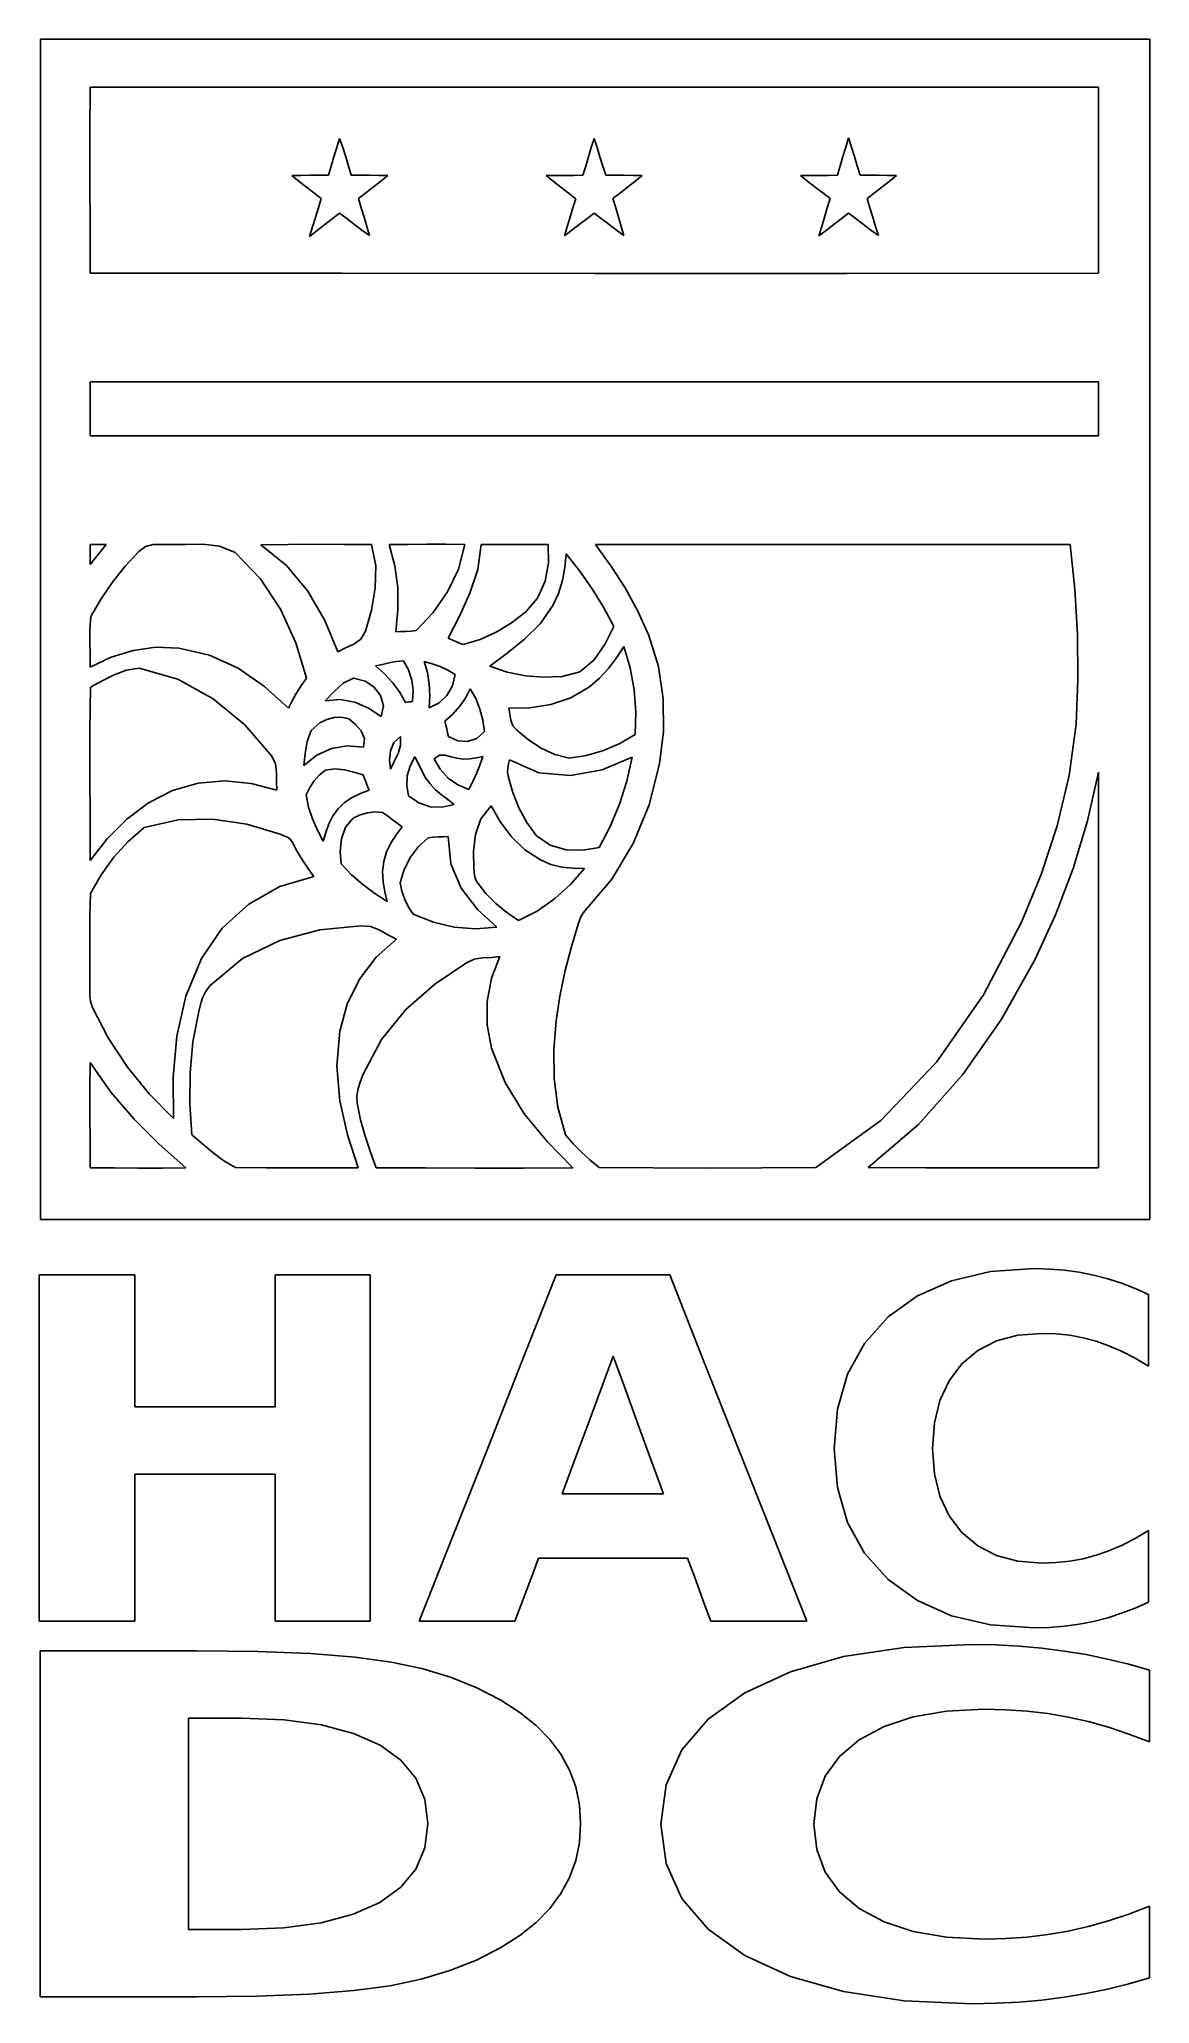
# Model space of a CAD drawing. Extents: x 0 to 72, y 0 to 127.
import ezdxf

# ---------------------------------------------------------------- set-up
doc = ezdxf.new("R2010")
doc.units = 0
doc.layers.add('Hacdc.withtext.simplified', color=7, linetype='CONTINUOUS')

msp = doc.modelspace()

# ---------------------------------------------------------------- linework, layer by layer
at = {"layer": 'Hacdc.withtext.simplified', "color": 7}
for p, q in [((18.409554, 126.634644), (0.514602, 126.634644)), ((0.514602, 126.634644), (0.514602, 107.592173)), ((18.409554, 126.634644), (0.514602, 126.634644)), ((0.514602, 126.634644), (0.514602, 107.592173)), ((36.304506, 126.634644), (18.409554, 126.634644)), ((36.304506, 126.634644), (18.409554, 126.634644)), ((54.199832, 126.634644), (36.304506, 126.634644)), ((54.199832, 126.634644), (36.304506, 126.634644)), ((72.095157, 126.634644), (54.199832, 126.634644)), ((54.199832, 126.634644), (54.199832, 126.634644)), ((72.095157, 126.634644), (54.199832, 126.634644)), ((54.199832, 126.634644), (54.199832, 126.634644)), ((72.095157, 107.592173), (72.095157, 126.634644)), ((72.095157, 107.592173), (72.095157, 126.634644)), ((3.70116, 120.545517), (3.710116, 123.551457)), ((3.70116, 120.545517), (3.710116, 123.551457)), ((3.710116, 123.551457), (19.975778, 123.551457)), ((3.710116, 123.551457), (19.975778, 123.551457)), ((19.975778, 123.551457), (36.243305, 123.551457)), ((19.975778, 123.551457), (36.243305, 123.551457)), ((36.243305, 123.551457), (52.514938, 123.551457)), ((36.243305, 123.551457), (52.514938, 123.551457)), ((52.514938, 123.551457), (68.792542, 123.551457)), ((52.514938, 123.551457), (68.792542, 123.551457)), ((68.792542, 123.551457), (68.792542, 120.555219)), ((68.792542, 123.551457), (68.792542, 120.555219)), ((3.701906, 117.544055), (3.70116, 120.545517)), ((3.701906, 117.544055), (3.70116, 120.545517)), ((68.792542, 120.555219), (68.792542, 117.552638)), ((68.792542, 120.555219), (68.792542, 120.555219)), ((68.792542, 120.555219), (68.792542, 117.552638)), ((68.792542, 120.555219), (68.792542, 120.555219)), ((19.627757, 119.646684), (19.445647, 119.051467)), ((19.627757, 119.646684), (19.445647, 119.051467)), ((19.815465, 120.241528), (19.627757, 119.646684)), ((19.815465, 120.241528), (19.627757, 119.646684)), ((20.016234, 119.646684), (19.815465, 120.241528)), ((20.016234, 119.646684), (19.815465, 120.241528)), ((20.204315, 119.051467), (20.016234, 119.646684)), ((20.204315, 119.051467), (20.016234, 119.646684)), ((36.052504, 119.646684), (35.870766, 119.051467)), ((36.052504, 119.646684), (35.870766, 119.051467)), ((36.240585, 120.241528), (36.052504, 119.646684)), ((36.240585, 120.241528), (36.052504, 119.646684)), ((36.429039, 119.646684), (36.240585, 120.241528)), ((36.429039, 119.646684), (36.240585, 120.241528)), ((36.613762, 119.051467), (36.429039, 119.646684)), ((36.613762, 119.051467), (36.429039, 119.646684)), ((52.477997, 119.665526), (52.295887, 119.062846)), ((52.477997, 119.665526), (52.295887, 119.062846)), ((52.665705, 120.264475), (52.477997, 119.665526)), ((52.665705, 120.264475), (52.477997, 119.665526)), ((52.85416, 119.665526), (52.665705, 120.264475)), ((52.85416, 119.665526), (52.665705, 120.264475)), ((53.038509, 119.062846), (52.85416, 119.665526)), ((53.038509, 119.062846), (52.85416, 119.665526)), ((19.267268, 118.456623), (19.091502, 117.861405)), ((19.267268, 118.456623), (19.091502, 117.861405)), ((19.445647, 119.051467), (19.267268, 118.456623)), ((19.445647, 119.051467), (19.267268, 118.456623)), ((20.384933, 118.456623), (20.204315, 119.051467)), ((20.384933, 118.456623), (20.204315, 119.051467)), ((20.561446, 117.861405), (20.384933, 118.456623)), ((20.561446, 117.861405), (20.384933, 118.456623)), ((35.692388, 118.456623), (35.516248, 117.861405)), ((35.692388, 118.456623), (35.516248, 117.861405)), ((35.870766, 119.051467), (35.692388, 118.456623)), ((35.870766, 119.051467), (35.692388, 118.456623)), ((36.798111, 118.456623), (36.613762, 119.051467)), ((36.798111, 118.456623), (36.613762, 119.051467)), ((36.986565, 117.861405), (36.798111, 118.456623)), ((36.986565, 117.861405), (36.798111, 118.456623)), ((52.117509, 118.459792), (51.941369, 117.861216)), ((52.117509, 118.459792), (51.941369, 117.861216)), ((52.295887, 119.062846), (52.117509, 118.459792)), ((52.295887, 119.062846), (52.117509, 118.459792)), ((52.295887, 119.062846), (52.295887, 119.062846)), ((52.295887, 119.062846), (52.295887, 119.062846)), ((53.223232, 118.459792), (53.038509, 119.062846)), ((53.223232, 118.459792), (53.038509, 119.062846)), ((53.411313, 117.861216), (53.223232, 118.459792)), ((53.411313, 117.861216), (53.223232, 118.459792)), ((3.707131, 114.542593), (3.701906, 117.544055)), ((3.707131, 114.542593), (3.701906, 117.544055)), ((17.317792, 117.851703), (16.72668, 117.838642)), ((17.317792, 117.851703), (16.72668, 117.838642)), ((16.72668, 117.838642), (17.193524, 117.455389)), ((16.72668, 117.838642), (17.193524, 117.455389)), ((17.193524, 117.455389), (17.666712, 117.084824)), ((17.193524, 117.455389), (17.666712, 117.084824)), ((17.908904, 117.85842), (17.317792, 117.851703)), ((17.908904, 117.85842), (17.317792, 117.851703)), ((17.666712, 117.084824), (18.143632, 116.723216)), ((17.666712, 117.084824), (18.143632, 116.723216)), ((18.500016, 117.861032), (17.908904, 117.85842)), ((18.500016, 117.861032), (17.908904, 117.85842)), ((18.143632, 116.723216), (18.622792, 116.365339)), ((18.143632, 116.723216), (18.622792, 116.365339)), ((19.091502, 117.861405), (18.500016, 117.861032)), ((19.091502, 117.861405), (18.500016, 117.861032)), ((21.152558, 117.861032), (20.561446, 117.861405)), ((21.152558, 117.861032), (20.561446, 117.861405)), ((21.029783, 116.365339), (21.508942, 116.723216)), ((21.029783, 116.365339), (21.508942, 116.723216)), ((21.74367, 117.85842), (21.152558, 117.861032)), ((21.74367, 117.85842), (21.152558, 117.861032)), ((21.508942, 116.723216), (21.985862, 117.084824)), ((21.508942, 116.723216), (21.985862, 117.084824)), ((22.334782, 117.851703), (21.74367, 117.85842)), ((21.74367, 117.85842), (21.74367, 117.85842)), ((22.334782, 117.851703), (21.74367, 117.85842)), ((21.74367, 117.85842), (21.74367, 117.85842)), ((21.985862, 117.084824), (22.45905, 117.455389)), ((21.985862, 117.084824), (22.45905, 117.455389)), ((22.925894, 117.838642), (22.334782, 117.851703)), ((22.925894, 117.838642), (22.334782, 117.851703)), ((22.45905, 117.455389), (22.925894, 117.838642)), ((22.45905, 117.455389), (22.925894, 117.838642)), ((33.742912, 117.848717), (33.151799, 117.838642)), ((33.742912, 117.848717), (33.151799, 117.838642)), ((33.151799, 117.838642), (33.618644, 117.464718)), ((33.151799, 117.838642), (33.618644, 117.464718)), ((33.618644, 117.464718), (34.091832, 117.090422)), ((33.618644, 117.464718), (34.091832, 117.090422)), ((34.334024, 117.85021), (33.742912, 117.848717)), ((34.334024, 117.85021), (33.742912, 117.848717)), ((34.091832, 117.090422), (34.568752, 116.716499)), ((34.091832, 117.090422), (34.568752, 116.716499)), ((34.925136, 117.85133), (34.334024, 117.85021)), ((34.925136, 117.85133), (34.334024, 117.85021)), ((34.568752, 116.716499), (35.047911, 116.342202)), ((34.568752, 116.716499), (35.047911, 116.342202)), ((35.516248, 117.861405), (34.925136, 117.85133)), ((35.516248, 117.861405), (34.925136, 117.85133)), ((37.577304, 117.861032), (36.986565, 117.861405)), ((37.577304, 117.861032), (36.986565, 117.861405)), ((37.455276, 116.365339), (37.930703, 116.723216)), ((37.455276, 116.365339), (37.930703, 116.723216)), ((38.166178, 117.85842), (37.577304, 117.861032)), ((38.166178, 117.85842), (37.577304, 117.861032)), ((37.930703, 116.723216), (38.400533, 117.084824)), ((37.930703, 116.723216), (38.400533, 117.084824)), ((38.750946, 117.851703), (38.166178, 117.85842)), ((38.166178, 117.85842), (38.166178, 117.85842)), ((38.750946, 117.851703), (38.166178, 117.85842)), ((38.166178, 117.85842), (38.166178, 117.85842)), ((38.400533, 117.084824), (38.865884, 117.455389)), ((38.400533, 117.084824), (38.865884, 117.455389)), ((39.329743, 117.838642), (38.750946, 117.851703)), ((39.329743, 117.838642), (38.750946, 117.851703)), ((38.865884, 117.455389), (39.329743, 117.838642)), ((38.865884, 117.455389), (39.329743, 117.838642)), ((50.15012, 117.848528), (49.555649, 117.838825)), ((50.15012, 117.848528), (49.555649, 117.838825)), ((49.555649, 117.838825), (50.034808, 117.464902)), ((49.555649, 117.838825), (50.034808, 117.464902)), ((50.034808, 117.464902), (50.514341, 117.093591)), ((50.034808, 117.464902), (50.514341, 117.093591)), ((50.748696, 117.850021), (50.15012, 117.848528)), ((50.748696, 117.850021), (50.15012, 117.848528)), ((50.514341, 117.093591), (50.9935, 116.726012)), ((50.514341, 117.093591), (50.9935, 116.726012)), ((51.346898, 117.851513), (50.748696, 117.850021)), ((51.346898, 117.851513), (50.748696, 117.850021)), ((50.9935, 116.726012), (51.472659, 116.36515)), ((50.9935, 116.726012), (51.472659, 116.36515)), ((51.941369, 117.861216), (51.346898, 117.851513)), ((51.941369, 117.861216), (51.346898, 117.851513)), ((53.999067, 117.860843), (53.411313, 117.861216)), ((53.999067, 117.860843), (53.411313, 117.861216)), ((53.858752, 116.36515), (54.338284, 116.723027)), ((53.858752, 116.36515), (54.338284, 116.723027)), ((54.583088, 117.858231), (53.999067, 117.860843)), ((54.583088, 117.858231), (53.999067, 117.860843)), ((54.338284, 116.723027), (54.815204, 117.085008)), ((54.338284, 116.723027), (54.815204, 117.085008)), ((55.166737, 117.851887), (54.583088, 117.858231)), ((55.166737, 117.851887), (54.583088, 117.858231)), ((54.815204, 117.085008), (55.28802, 117.4552)), ((54.815204, 117.085008), (55.28802, 117.4552)), ((55.754864, 117.838825), (55.166737, 117.851887)), ((55.754864, 117.838825), (55.166737, 117.851887)), ((55.28802, 117.4552), (55.754864, 117.838825)), ((55.28802, 117.4552), (55.754864, 117.838825)), ((68.792542, 117.552638), (68.792542, 114.545578)), ((68.792542, 117.552638), (68.792542, 114.545578)), ((18.443293, 115.752956), (18.257825, 115.140946)), ((18.443293, 115.752956), (18.257825, 115.140946)), ((18.622792, 116.365339), (18.443293, 115.752956)), ((18.622792, 116.365339), (18.443293, 115.752956)), ((19.335933, 115.048771), (19.815465, 115.412992)), ((19.335933, 115.048771), (19.815465, 115.412992)), ((19.815465, 115.412992), (20.294997, 115.052503)), ((19.815465, 115.412992), (20.294997, 115.052503)), ((21.208534, 115.757061), (21.029783, 116.365339)), ((21.208534, 115.757061), (21.029783, 116.365339)), ((21.389525, 115.155127), (21.208534, 115.757061)), ((21.389525, 115.155127), (21.208534, 115.757061)), ((34.868786, 115.746985), (34.685557, 115.149529)), ((34.868786, 115.746985), (34.685557, 115.149529)), ((35.047911, 116.342202), (34.868786, 115.746985)), ((35.047911, 116.342202), (34.868786, 115.746985)), ((35.761426, 115.05213), (36.240585, 115.412992)), ((35.761426, 115.05213), (36.240585, 115.412992)), ((36.240585, 115.412992), (36.720117, 115.052503)), ((36.240585, 115.412992), (36.720117, 115.052503)), ((37.633654, 115.757061), (37.455276, 116.365339)), ((37.633654, 115.757061), (37.455276, 116.365339)), ((37.814645, 115.155127), (37.633654, 115.757061)), ((37.814645, 115.155127), (37.633654, 115.757061)), ((51.284951, 115.756498), (51.102841, 115.152325)), ((51.284951, 115.756498), (51.102841, 115.152325)), ((51.472659, 116.36515), (51.284951, 115.756498)), ((51.472659, 116.36515), (51.284951, 115.756498)), ((52.186546, 115.05194), (52.665705, 115.413176)), ((52.186546, 115.05194), (52.665705, 115.413176)), ((52.665705, 115.413176), (53.145238, 115.052314)), ((52.665705, 115.413176), (53.145238, 115.052314)), ((54.03825, 115.756872), (53.858752, 116.36515)), ((54.03825, 115.756872), (53.858752, 116.36515)), ((54.221107, 115.154937), (54.03825, 115.756872)), ((54.221107, 115.154937), (54.03825, 115.756872)), ((3.710116, 111.536653), (3.707131, 114.542593)), ((3.710116, 111.536653), (3.707131, 114.542593)), ((18.068251, 114.528936), (17.877184, 113.916552)), ((18.068251, 114.528936), (17.877184, 113.916552)), ((17.877184, 113.916552), (18.368658, 114.293834)), ((17.877184, 113.916552), (18.368658, 114.293834)), ((18.257825, 115.140946), (18.068251, 114.528936)), ((18.257825, 115.140946), (18.068251, 114.528936)), ((18.368658, 114.293834), (18.854161, 114.673355)), ((18.368658, 114.293834), (18.854161, 114.673355)), ((18.854161, 114.673355), (19.335933, 115.048771)), ((18.854161, 114.673355), (19.335933, 115.048771)), ((20.294997, 115.052503), (20.774156, 114.687536)), ((20.294997, 115.052503), (20.774156, 114.687536)), ((20.774156, 114.687536), (21.253689, 114.322569)), ((20.774156, 114.687536), (21.253689, 114.322569)), ((21.253689, 114.322569), (21.732848, 113.96208)), ((21.253689, 114.322569), (21.732848, 113.96208)), ((21.566038, 114.55767), (21.389525, 115.155127)), ((21.566038, 114.55767), (21.389525, 115.155127)), ((21.732848, 113.96208), (21.566038, 114.55767)), ((21.732848, 113.96208), (21.566038, 114.55767)), ((34.5027, 114.547595), (34.323575, 113.939689)), ((34.5027, 114.547595), (34.323575, 113.939689)), ((34.323575, 113.939689), (34.802734, 114.313239)), ((34.323575, 113.939689), (34.802734, 114.313239)), ((34.685557, 115.149529), (34.5027, 114.547595)), ((34.685557, 115.149529), (34.5027, 114.547595)), ((34.802734, 114.313239), (35.281893, 114.684924)), ((34.802734, 114.313239), (35.281893, 114.684924)), ((35.281893, 114.684924), (35.761426, 115.05213)), ((35.281893, 114.684924), (35.761426, 115.05213)), ((36.720117, 115.052503), (37.199276, 114.687536)), ((36.720117, 115.052503), (37.199276, 114.687536)), ((37.199276, 114.687536), (37.678809, 114.322569)), ((37.199276, 114.687536), (37.678809, 114.322569)), ((37.678809, 114.322569), (38.158341, 113.96208)), ((37.678809, 114.322569), (38.158341, 113.96208)), ((37.991158, 114.55767), (37.814645, 115.155127)), ((37.991158, 114.55767), (37.814645, 115.155127)), ((38.158341, 113.96208), (37.991158, 114.55767)), ((38.158341, 113.96208), (37.991158, 114.55767)), ((50.924462, 114.548152), (50.748696, 113.9395)), ((50.924462, 114.548152), (50.748696, 113.9395)), ((50.748696, 113.9395), (51.227855, 114.31305)), ((50.748696, 113.9395), (51.227855, 114.31305)), ((51.102841, 115.152325), (50.924462, 114.548152)), ((51.102841, 115.152325), (50.924462, 114.548152)), ((51.227855, 114.31305), (51.707387, 114.684734)), ((51.227855, 114.31305), (51.707387, 114.684734)), ((51.707387, 114.684734), (52.186546, 115.05194)), ((51.707387, 114.684734), (52.186546, 115.05194)), ((53.145238, 115.052314), (53.62477, 114.687347)), ((53.145238, 115.052314), (53.62477, 114.687347)), ((53.62477, 114.687347), (54.103929, 114.322753)), ((53.62477, 114.687347), (54.103929, 114.322753)), ((54.103929, 114.322753), (54.583462, 113.962264)), ((54.103929, 114.322753), (54.583462, 113.962264)), ((54.403963, 114.557481), (54.221107, 115.154937)), ((54.403963, 114.557481), (54.221107, 115.154937)), ((54.583462, 113.962264), (54.403963, 114.557481)), ((54.583462, 113.962264), (54.403963, 114.557481)), ((68.792542, 114.545578), (68.792542, 111.536653)), ((68.792542, 114.545578), (68.792542, 111.536653)), ((19.978763, 111.533294), (3.710116, 111.536653)), ((19.978763, 111.533294), (3.710116, 111.536653)), ((36.251515, 111.52807), (19.978763, 111.533294)), ((36.251515, 111.52807), (19.978763, 111.533294)), ((52.523894, 111.52695), (36.251515, 111.52807)), ((52.523894, 111.52695), (36.251515, 111.52807)), ((68.792542, 111.536653), (52.523894, 111.52695)), ((68.792542, 111.536653), (52.523894, 111.52695)), ((0.514602, 107.592173), (0.514602, 88.549329)), ((0.514602, 107.592173), (0.514602, 88.549329)), ((72.095157, 88.549329), (72.095157, 107.592173)), ((72.095157, 88.549329), (72.095157, 107.592173)), ((3.710116, 103.661127), (3.710116, 104.531749)), ((3.710116, 104.531749), (19.975778, 104.531749)), ((3.710116, 103.661127), (3.710116, 104.531749)), ((3.710116, 104.531749), (19.975778, 104.531749)), ((19.975778, 104.531749), (36.243305, 104.531749)), ((19.975778, 104.531749), (36.243305, 104.531749)), ((36.243305, 104.531749), (52.514938, 104.531749)), ((36.243305, 104.531749), (52.514938, 104.531749)), ((52.514938, 104.531749), (68.792542, 104.531749)), ((52.514938, 104.531749), (68.792542, 104.531749)), ((68.792542, 104.531749), (68.792542, 103.661127)), ((68.792542, 104.531749), (68.792542, 103.661127)), ((3.710116, 102.786028), (3.710116, 103.661127)), ((3.710116, 102.786028), (3.710116, 103.661127)), ((3.710116, 101.910928), (3.710116, 102.786028)), ((3.710116, 101.910928), (3.710116, 102.786028)), ((68.792542, 103.661127), (68.792542, 102.786028)), ((68.792542, 103.661127), (68.792542, 103.661127)), ((68.792542, 103.661127), (68.792542, 102.786028)), ((68.792542, 103.661127), (68.792542, 103.661127)), ((68.792542, 102.786028), (68.792542, 101.910928)), ((68.792542, 102.786028), (68.792542, 101.910928)), ((3.710116, 101.040306), (3.710116, 101.910928)), ((3.710116, 101.040306), (3.710116, 101.910928)), ((68.792542, 101.910928), (68.792542, 101.040306)), ((68.792542, 101.910928), (68.792542, 101.040306)), ((19.975778, 101.040306), (3.710116, 101.040306)), ((19.975778, 101.040306), (3.710116, 101.040306)), ((36.243305, 101.040306), (19.975778, 101.040306)), ((36.243305, 101.040306), (19.975778, 101.040306)), ((52.514938, 101.040306), (36.243305, 101.040306)), ((52.514938, 101.040306), (36.243305, 101.040306)), ((68.792542, 101.040306), (52.514938, 101.040306)), ((68.792542, 101.040306), (52.514938, 101.040306)), ((3.710116, 93.712231), (3.710116, 94.035402)), ((3.710116, 94.035402), (3.966115, 94.035402)), ((3.710116, 93.712231), (3.710116, 94.035402)), ((3.710116, 94.035402), (3.966115, 94.035402)), ((3.966115, 94.035402), (4.223981, 94.035402)), ((3.966115, 94.035402), (4.223981, 94.035402)), ((4.223981, 94.035402), (4.485951, 94.035402)), ((4.223981, 94.035402), (4.485951, 94.035402)), ((4.485951, 94.035402), (4.753892, 94.035402)), ((4.485951, 94.035402), (4.753892, 94.035402)), ((4.753892, 94.035402), (4.494907, 93.712231)), ((4.753892, 94.035402), (4.494907, 93.712231)), ((6.863088, 93.581992), (7.282912, 93.898446)), ((6.863088, 93.581992), (7.282912, 93.898446)), ((7.282912, 93.898446), (7.778864, 94.021222)), ((7.282912, 93.898446), (7.778864, 94.021222)), ((7.778864, 94.021222), (8.306909, 94.037641)), ((7.778864, 94.021222), (8.306909, 94.037641)), ((8.306909, 94.037641), (8.823013, 94.035402)), ((8.306909, 94.037641), (8.823013, 94.035402)), ((8.823013, 94.035402), (9.895896, 94.036895)), ((8.823013, 94.035402), (9.895896, 94.036895)), ((9.895896, 94.036895), (10.982588, 94.046598)), ((9.895896, 94.036895), (10.982588, 94.046598)), ((10.982588, 94.046598), (12.0495, 93.920464)), ((10.982588, 94.046598), (12.0495, 93.920464)), ((12.0495, 93.920464), (13.062302, 93.514074)), ((12.0495, 93.920464), (13.062302, 93.514074)), ((14.724059, 94.012639), (16.510084, 94.035402)), ((14.724059, 94.012639), (16.510084, 94.035402)), ((16.386189, 92.670694), (14.724059, 94.012639)), ((16.386189, 92.670694), (14.724059, 94.012639)), ((16.510084, 94.035402), (18.292377, 94.041)), ((16.510084, 94.035402), (18.292377, 94.041)), ((18.292377, 94.041), (20.07467, 94.038015)), ((18.292377, 94.041), (20.07467, 94.038015)), ((20.07467, 94.038015), (21.860694, 94.035402)), ((20.07467, 94.038015), (21.860694, 94.035402)), ((21.860694, 94.035402), (22.142443, 92.644199)), ((21.860694, 94.035402), (22.142443, 92.644199)), ((23.011199, 94.035402), (24.228875, 94.038388)), ((23.011199, 94.035402), (24.228875, 94.038388)), ((23.371314, 92.662485), (23.011199, 94.035402)), ((23.371314, 92.662485), (23.011199, 94.035402)), ((24.228875, 94.038388), (25.450283, 94.043985)), ((24.228875, 94.038388), (25.450283, 94.043985)), ((25.450283, 94.043985), (26.672064, 94.044732)), ((25.450283, 94.043985), (26.672064, 94.044732)), ((26.672064, 94.044732), (27.88974, 94.035402)), ((26.672064, 94.044732), (27.88974, 94.035402)), ((27.88974, 94.035402), (27.475141, 92.447161)), ((27.88974, 94.035402), (27.475141, 92.447161)), ((28.723791, 92.416934), (28.954787, 94.035402)), ((28.723791, 92.416934), (28.954787, 94.035402)), ((28.954787, 94.035402), (30.029164, 94.035402)), ((28.954787, 94.035402), (30.029164, 94.035402)), ((30.029164, 94.035402), (31.109511, 94.035402)), ((30.029164, 94.035402), (31.109511, 94.035402)), ((31.109511, 94.035402), (32.193217, 94.035402)), ((31.109511, 94.035402), (32.193217, 94.035402)), ((32.193217, 94.035402), (33.279534, 94.035402)), ((32.193217, 94.035402), (33.279534, 94.035402)), ((33.279534, 94.035402), (33.295954, 92.838997)), ((33.279534, 94.035402), (33.295954, 92.838997)), ((37.327011, 92.662111), (36.326151, 94.035402)), ((36.326151, 94.035402), (43.991578, 94.035402)), ((37.327011, 92.662111), (36.326151, 94.035402)), ((36.326151, 94.035402), (43.991578, 94.035402)), ((43.991578, 94.035402), (51.651034, 94.035402)), ((43.991578, 94.035402), (51.651034, 94.035402)), ((51.651034, 94.035402), (59.306758, 94.035402)), ((51.651034, 94.035402), (59.306758, 94.035402)), ((59.306758, 94.035402), (66.960616, 94.035402)), ((59.306758, 94.035402), (66.960616, 94.035402)), ((66.960616, 94.035402), (67.272219, 91.138057)), ((66.960616, 94.035402), (67.272219, 91.138057)), ((3.710116, 93.389433), (3.710116, 93.712231)), ((3.710116, 93.389433), (3.710116, 93.712231)), ((3.710116, 93.066262), (3.710116, 93.389433)), ((3.710116, 93.066262), (3.710116, 93.389433)), ((3.710116, 92.743091), (3.710116, 93.066262)), ((3.969101, 93.066262), (3.710116, 92.743091)), ((3.710116, 92.743091), (3.710116, 93.066262)), ((3.969101, 93.066262), (3.710116, 92.743091)), ((3.710116, 92.743091), (3.710116, 92.743091)), ((3.710116, 92.743091), (3.710116, 92.743091)), ((4.23219, 93.389433), (3.969101, 93.066262)), ((4.23219, 93.389433), (3.969101, 93.066262)), ((4.494907, 93.712231), (4.23219, 93.389433)), ((4.494907, 93.712231), (4.23219, 93.389433)), ((5.164013, 91.604155), (5.981644, 92.620689)), ((5.164013, 91.604155), (5.981644, 92.620689)), ((5.981644, 92.620689), (6.863088, 93.581992)), ((5.981644, 92.620689), (6.863088, 93.581992)), ((13.062302, 93.514074), (14.689354, 91.83142)), ((13.062302, 93.514074), (14.689354, 91.83142)), ((17.765078, 91.014535), (16.386189, 92.670694)), ((17.765078, 91.014535), (16.386189, 92.670694)), ((22.142443, 92.644199), (22.116321, 91.218663)), ((22.142443, 92.644199), (22.116321, 91.218663)), ((23.559769, 91.247025), (23.371314, 92.662485)), ((23.559769, 91.247025), (23.371314, 92.662485)), ((33.295954, 92.838997), (33.07466, 91.654907)), ((33.295954, 92.838997), (33.07466, 91.654907)), ((34.187847, 91.697449), (34.341969, 92.555383)), ((34.187847, 91.697449), (34.341969, 92.555383)), ((34.341969, 92.555383), (34.430039, 93.423392)), ((34.341969, 92.555383), (34.430039, 93.423392)), ((34.430039, 93.423392), (35.296182, 92.326625)), ((34.430039, 93.423392), (35.296182, 92.326625)), ((38.243534, 91.227246), (37.327011, 92.662111)), ((38.243534, 91.227246), (37.327011, 92.662111)), ((4.418406, 90.527913), (5.164013, 91.604155)), ((4.418406, 90.527913), (5.164013, 91.604155)), ((14.689354, 91.83142), (15.996966, 89.864031)), ((14.689354, 91.83142), (15.996966, 89.864031)), ((27.475141, 92.447161), (26.779166, 90.969381)), ((27.475141, 92.447161), (26.779166, 90.969381)), ((27.475141, 92.447161), (27.475141, 92.447161)), ((27.475141, 92.447161), (27.475141, 92.447161)), ((28.225226, 90.881311), (28.723791, 92.416934)), ((28.225226, 90.881311), (28.723791, 92.416934)), ((33.07466, 91.654907), (32.593635, 90.573067)), ((33.07466, 91.654907), (32.593635, 90.573067)), ((33.07466, 91.654907), (33.07466, 91.654907)), ((33.07466, 91.654907), (33.07466, 91.654907)), ((33.94155, 90.869743), (34.187847, 91.697449)), ((33.94155, 90.869743), (34.187847, 91.697449)), ((35.296182, 92.326625), (36.102245, 91.179106)), ((35.296182, 92.326625), (36.102245, 91.179106)), ((3.752658, 89.387857), (4.418406, 90.527913)), ((3.752658, 89.387857), (4.418406, 90.527913)), ((18.864457, 89.128872), (17.765078, 91.014535)), ((18.864457, 89.128872), (17.765078, 91.014535)), ((22.116321, 91.218663), (21.866665, 89.80171)), ((22.116321, 91.218663), (21.866665, 89.80171)), ((22.116321, 91.218663), (22.116321, 91.218663)), ((22.116321, 91.218663), (22.116321, 91.218663)), ((23.580294, 89.814398), (23.559769, 91.247025)), ((23.580294, 89.814398), (23.559769, 91.247025)), ((26.779166, 90.969381), (25.855553, 89.63602)), ((26.779166, 90.969381), (25.855553, 89.63602)), ((27.558733, 89.409875), (28.225226, 90.881311)), ((27.558733, 89.409875), (28.225226, 90.881311)), ((32.593635, 90.573067), (31.830862, 89.682667)), ((32.593635, 90.573067), (31.830862, 89.682667)), ((32.75037, 88.913923), (33.577703, 90.090922)), ((32.75037, 88.913923), (33.577703, 90.090922)), ((33.577703, 90.090922), (33.94155, 90.869743)), ((33.577703, 90.090922), (33.94155, 90.869743)), ((36.102245, 91.179106), (36.844493, 89.980089)), ((36.102245, 91.179106), (36.844493, 89.980089)), ((39.064523, 89.728568), (38.243534, 91.227246)), ((39.064523, 89.728568), (38.243534, 91.227246)), ((67.272219, 91.138057), (67.439775, 88.232128)), ((67.272219, 91.138057), (67.439775, 88.232128)), ((3.695189, 88.572092), (3.752658, 89.387857)), ((3.695189, 88.572092), (3.752658, 89.387857)), ((15.996966, 89.864031), (16.992975, 87.692888)), ((15.996966, 89.864031), (16.992975, 87.692888)), ((19.688058, 87.098417), (18.864457, 89.128872)), ((19.688058, 87.098417), (18.864457, 89.128872)), ((21.866665, 89.80171), (21.477068, 88.435883)), ((21.866665, 89.80171), (21.477068, 88.435883)), ((23.437367, 88.390729), (23.580294, 89.814398)), ((23.437367, 88.390729), (23.580294, 89.814398)), ((25.855553, 89.63602), (24.75804, 88.48141)), ((25.855553, 89.63602), (24.75804, 88.48141)), ((26.824694, 87.982473), (27.558733, 89.409875)), ((26.824694, 87.982473), (27.558733, 89.409875)), ((30.90501, 88.983707), (29.919076, 88.373562)), ((30.90501, 88.983707), (29.919076, 88.373562)), ((31.830862, 89.682667), (30.90501, 88.983707)), ((31.830862, 89.682667), (30.90501, 88.983707)), ((31.734955, 87.91754), (32.75037, 88.913923)), ((31.734955, 87.91754), (32.75037, 88.913923)), ((36.844493, 89.980089), (37.518824, 88.730693)), ((36.844493, 89.980089), (37.518824, 88.730693)), ((39.777291, 88.163837), (39.064523, 89.728568)), ((39.777291, 88.163837), (39.064523, 89.728568)), ((0.514602, 88.549329), (0.514602, 69.506484)), ((0.514602, 88.549329), (0.514602, 69.506484)), ((3.691457, 87.755955), (3.695189, 88.572092)), ((3.691457, 87.755955), (3.695189, 88.572092)), ((3.707504, 86.939817), (3.691457, 87.755955)), ((3.707504, 86.939817), (3.691457, 87.755955)), ((3.695189, 88.572092), (3.695189, 88.572092)), ((3.695189, 88.572092), (3.695189, 88.572092)), ((16.992975, 87.692888), (17.685218, 85.398223)), ((16.992975, 87.692888), (17.685218, 85.398223)), ((20.726237, 87.605564), (20.189235, 87.367851)), ((20.726237, 87.605564), (20.189235, 87.367851)), ((21.191588, 87.924257), (20.726237, 87.605564)), ((21.191588, 87.924257), (20.726237, 87.605564)), ((21.477068, 88.435883), (21.191588, 87.924257)), ((21.477068, 88.435883), (21.191588, 87.924257)), ((23.760538, 88.404909), (23.437367, 88.390729)), ((23.760538, 88.404909), (23.437367, 88.390729)), ((24.08968, 88.41909), (23.760538, 88.404909)), ((24.08968, 88.41909), (23.760538, 88.404909)), ((24.422927, 88.441481), (24.08968, 88.41909)), ((24.422927, 88.441481), (24.08968, 88.41909)), ((24.75804, 88.48141), (24.422927, 88.441481)), ((24.75804, 88.48141), (24.422927, 88.441481)), ((27.064273, 87.87761), (26.824694, 87.982473)), ((27.064273, 87.87761), (26.824694, 87.982473)), ((27.303853, 87.770135), (27.064273, 87.87761)), ((27.303853, 87.770135), (27.064273, 87.87761)), ((27.543432, 87.667138), (27.303853, 87.770135)), ((27.543432, 87.667138), (27.303853, 87.770135)), ((27.783012, 87.574591), (27.543432, 87.667138)), ((27.783012, 87.574591), (27.543432, 87.667138)), ((28.877167, 87.891045), (27.783012, 87.574591)), ((28.877167, 87.891045), (27.783012, 87.574591)), ((29.919076, 88.373562), (28.877167, 87.891045)), ((29.919076, 88.373562), (28.877167, 87.891045)), ((30.624008, 87.02714), (31.734955, 87.91754)), ((30.624008, 87.02714), (31.734955, 87.91754)), ((36.948237, 87.624969), (36.230244, 86.585672)), ((36.948237, 87.624969), (36.230244, 86.585672)), ((37.518824, 88.730693), (36.948237, 87.624969)), ((37.518824, 88.730693), (36.948237, 87.624969)), ((36.948237, 87.624969), (36.948237, 87.624969)), ((36.948237, 87.624969), (36.948237, 87.624969)), ((40.393033, 86.156518), (39.777291, 88.163837)), ((40.393033, 86.156518), (39.777291, 88.163837)), ((67.439775, 88.232128), (67.463659, 85.325827)), ((67.439775, 88.232128), (67.463659, 85.325827)), ((72.095157, 69.506484), (72.095157, 88.549329)), ((72.095157, 69.506484), (72.095157, 88.549329)), ((3.710116, 86.123679), (3.707504, 86.939817)), ((3.710116, 86.123679), (3.707504, 86.939817)), ((5.064002, 86.751736), (3.710116, 86.123679)), ((5.064002, 86.751736), (3.710116, 86.123679)), ((6.487672, 87.186487), (5.064002, 86.751736)), ((6.487672, 87.186487), (5.064002, 86.751736)), ((7.955376, 87.395839), (6.487672, 87.186487)), ((7.955376, 87.395839), (6.487672, 87.186487)), ((9.440994, 87.347699), (7.955376, 87.395839)), ((9.440994, 87.347699), (7.955376, 87.395839)), ((11.414726, 86.888691), (9.440994, 87.347699)), ((11.414726, 86.888691), (9.440994, 87.347699)), ((13.264937, 86.038594), (11.414726, 86.888691)), ((13.264937, 86.038594), (11.414726, 86.888691)), ((20.189235, 87.367851), (19.688058, 87.098417)), ((20.189235, 87.367851), (19.688058, 87.098417)), ((22.137592, 86.191597), (22.573089, 86.292728)), ((22.137592, 86.191597), (22.573089, 86.292728)), ((22.573089, 86.292728), (23.016423, 86.387142)), ((22.573089, 86.292728), (23.016423, 86.387142)), ((23.016423, 86.387142), (23.467967, 86.468867)), ((23.016423, 86.387142), (23.467967, 86.468867)), ((23.016423, 86.387142), (23.016423, 86.387142)), ((23.016423, 86.387142), (23.016423, 86.387142)), ((23.467967, 86.468867), (23.927348, 86.531561)), ((23.467967, 86.468867), (23.927348, 86.531561)), ((23.927348, 86.531561), (24.266193, 85.935971)), ((23.927348, 86.531561), (24.266193, 85.935971)), ((25.484242, 85.760578), (25.269292, 86.486407)), ((25.269292, 86.486407), (25.79174, 86.336016)), ((25.484242, 85.760578), (25.269292, 86.486407)), ((25.269292, 86.486407), (25.79174, 86.336016)), ((25.79174, 86.336016), (26.302619, 86.15204)), ((25.79174, 86.336016), (26.302619, 86.15204)), ((29.508582, 86.168833), (30.624008, 87.02714)), ((29.508582, 86.168833), (30.624008, 87.02714)), ((36.230244, 86.585672), (35.320066, 85.813569)), ((36.230244, 86.585672), (35.320066, 85.813569)), ((37.162067, 86.027399), (37.68041, 86.715911)), ((37.162067, 86.027399), (37.68041, 86.715911)), ((37.68041, 86.715911), (38.158076, 87.438381)), ((37.68041, 86.715911), (38.158076, 87.438381)), ((38.158076, 87.438381), (38.567824, 86.068075)), ((38.158076, 87.438381), (38.567824, 86.068075)), ((3.731387, 84.831367), (4.487443, 85.233279)), ((3.731387, 84.831367), (4.487443, 85.233279)), ((4.487443, 85.233279), (5.25992, 85.613546)), ((4.487443, 85.233279), (5.25992, 85.613546)), ((5.25992, 85.613546), (6.055906, 85.909102)), ((5.25992, 85.613546), (6.055906, 85.909102)), ((6.055906, 85.909102), (6.884359, 86.055761)), ((6.055906, 85.909102), (6.884359, 86.055761)), ((6.884359, 86.055761), (9.372329, 85.332171)), ((6.884359, 86.055761), (9.372329, 85.332171)), ((9.372329, 85.332171), (11.658784, 84.07755)), ((9.372329, 85.332171), (11.658784, 84.07755)), ((14.971102, 84.873909), (13.264937, 86.038594)), ((14.971102, 84.873909), (13.264937, 86.038594)), ((17.358315, 84.944067), (17.051564, 84.468639)), ((17.358315, 84.944067), (17.051564, 84.468639)), ((17.685218, 85.398223), (17.358315, 84.944067)), ((17.685218, 85.398223), (17.358315, 84.944067)), ((19.43094, 84.512301), (20.039218, 85.083635)), ((19.43094, 84.512301), (20.039218, 85.083635)), ((20.039218, 85.083635), (20.711683, 85.404194)), ((20.039218, 85.083635), (20.711683, 85.404194)), ((20.711683, 85.404194), (21.455797, 85.216859)), ((20.711683, 85.404194), (21.455797, 85.216859)), ((21.455797, 85.216859), (22.017429, 84.833606)), ((21.455797, 85.216859), (22.017429, 84.833606)), ((22.70706, 85.689301), (22.137592, 86.191597)), ((22.70706, 85.689301), (22.137592, 86.191597)), ((23.224283, 85.131775), (22.70706, 85.689301)), ((23.224283, 85.131775), (22.70706, 85.689301)), ((23.677693, 84.514913), (23.224283, 85.131775)), ((23.677693, 84.514913), (23.224283, 85.131775)), ((24.266193, 85.935971), (24.481143, 85.284777)), ((24.266193, 85.935971), (24.481143, 85.284777)), ((24.481143, 85.284777), (24.568466, 84.599997)), ((24.481143, 85.284777), (24.568466, 84.599997)), ((25.596942, 85.015717), (25.484242, 85.760578)), ((25.596942, 85.015717), (25.484242, 85.760578)), ((25.626049, 84.257794), (25.596942, 85.015717)), ((25.626049, 84.257794), (25.596942, 85.015717)), ((26.302619, 86.15204), (26.797078, 85.925149)), ((26.302619, 86.15204), (26.797078, 85.925149)), ((26.797078, 85.925149), (27.271759, 85.647505)), ((26.797078, 85.925149), (27.271759, 85.647505)), ((27.271759, 85.647505), (27.101591, 84.919064)), ((27.271759, 85.647505), (27.101591, 84.919064)), ((30.636322, 85.795283), (29.508582, 86.168833)), ((30.636322, 85.795283), (29.508582, 86.168833)), ((31.801381, 85.559808), (30.636322, 85.795283)), ((31.801381, 85.559808), (30.636322, 85.795283)), ((32.986964, 85.464275), (31.801381, 85.559808)), ((32.986964, 85.464275), (31.801381, 85.559808)), ((34.174413, 85.511669), (32.986964, 85.464275)), ((34.174413, 85.511669), (32.986964, 85.464275)), ((35.320066, 85.813569), (34.174413, 85.511669)), ((35.320066, 85.813569), (34.174413, 85.511669)), ((35.942525, 84.854131), (36.588121, 85.398223)), ((35.942525, 84.854131), (36.588121, 85.398223)), ((36.588121, 85.398223), (37.162067, 86.027399)), ((36.588121, 85.398223), (37.162067, 86.027399)), ((38.567824, 86.068075), (38.83166, 84.655601)), ((38.567824, 86.068075), (38.83166, 84.655601)), ((40.693067, 84.074938), (40.393033, 86.156518)), ((40.693067, 84.074938), (40.393033, 86.156518)), ((67.463659, 85.325827), (67.344242, 82.428481)), ((67.463659, 85.325827), (67.344242, 82.428481)), ((3.70116, 82.02657), (3.731387, 84.831367)), ((3.70116, 82.02657), (3.731387, 84.831367)), ((11.658784, 84.07755), (13.694091, 82.389671)), ((11.658784, 84.07755), (13.694091, 82.389671)), ((16.513442, 83.471137), (14.971102, 84.873909)), ((16.513442, 83.471137), (14.971102, 84.873909)), ((16.768695, 83.976419), (16.513442, 83.471137)), ((16.768695, 83.976419), (16.513442, 83.471137)), ((17.051564, 84.468639), (16.768695, 83.976419)), ((17.051564, 84.468639), (16.768695, 83.976419)), ((18.878265, 83.947311), (19.43094, 84.512301)), ((18.878265, 83.947311), (19.43094, 84.512301)), ((19.845539, 84.023812), (18.878265, 83.947311)), ((19.845539, 84.023812), (18.878265, 83.947311)), ((18.878265, 83.947311), (18.878265, 83.947311)), ((18.878265, 83.947311), (18.878265, 83.947311)), ((20.784825, 83.845434), (19.845539, 84.023812)), ((20.784825, 83.845434), (19.845539, 84.023812)), ((21.676345, 83.462927), (20.784825, 83.845434)), ((21.676345, 83.462927), (20.784825, 83.845434)), ((22.017429, 84.833606), (22.449194, 84.27608)), ((22.017429, 84.833606), (22.449194, 84.27608)), ((22.449194, 84.27608), (22.645112, 83.616676)), ((22.449194, 84.27608), (22.645112, 83.616676)), ((24.054975, 83.833865), (23.677693, 84.514913)), ((24.054975, 83.833865), (23.677693, 84.514913)), ((24.155359, 83.851031), (24.054975, 83.833865)), ((24.155359, 83.851031), (24.054975, 83.833865)), ((24.281493, 83.867824), (24.155359, 83.851031)), ((24.281493, 83.867824), (24.155359, 83.851031)), ((24.411732, 83.884991), (24.281493, 83.867824)), ((24.411732, 83.884991), (24.281493, 83.867824)), ((24.523685, 83.902157), (24.411732, 83.884991)), ((24.523685, 83.902157), (24.411732, 83.884991)), ((24.568466, 84.599997), (24.523685, 83.902157)), ((24.568466, 84.599997), (24.523685, 83.902157)), ((25.589105, 83.493901), (25.626049, 84.257794)), ((25.589105, 83.493901), (25.626049, 84.257794)), ((26.226491, 83.801772), (25.589105, 83.493901)), ((26.226491, 83.801772), (25.589105, 83.493901)), ((26.741848, 84.290261), (26.226491, 83.801772)), ((26.741848, 84.290261), (26.226491, 83.801772)), ((27.101591, 84.919064), (26.741848, 84.290261)), ((27.101591, 84.919064), (26.741848, 84.290261)), ((27.101591, 84.919064), (27.101591, 84.919064)), ((27.101591, 84.919064), (27.101591, 84.919064)), ((27.556867, 83.564805), (27.932656, 84.114868)), ((27.556867, 83.564805), (27.932656, 84.114868)), ((27.932656, 84.114868), (28.230451, 84.718295)), ((27.932656, 84.114868), (28.230451, 84.718295)), ((28.230451, 84.718295), (28.595791, 84.091357)), ((28.230451, 84.718295), (28.595791, 84.091357)), ((28.595791, 84.091357), (28.867091, 83.411802)), ((28.595791, 84.091357), (28.867091, 83.411802)), ((32.089847, 83.480094), (33.444479, 83.695043)), ((32.089847, 83.480094), (33.444479, 83.695043)), ((33.444479, 83.695043), (34.743507, 84.143975)), ((33.444479, 83.695043), (34.743507, 84.143975)), ((34.743507, 84.143975), (35.942525, 84.854131)), ((34.743507, 84.143975), (35.942525, 84.854131)), ((38.83166, 84.655601), (38.939882, 83.21775)), ((38.83166, 84.655601), (38.939882, 83.21775)), ((40.705382, 81.963503), (40.693067, 84.074938)), ((40.705382, 81.963503), (40.693067, 84.074938)), ((17.978908, 82.029928), (18.537554, 82.519163)), ((17.978908, 82.029928), (18.537554, 82.519163)), ((18.537554, 82.519163), (18.977156, 82.730381)), ((18.537554, 82.519163), (18.977156, 82.730381)), ((18.977156, 82.730381), (19.450718, 82.864725)), ((18.977156, 82.730381), (19.450718, 82.864725)), ((18.977156, 82.730381), (18.977156, 82.730381)), ((18.977156, 82.730381), (18.977156, 82.730381)), ((19.450718, 82.864725), (19.936594, 82.888981)), ((19.450718, 82.864725), (19.936594, 82.888981)), ((19.936594, 82.888981), (20.412022, 82.768445)), ((19.936594, 82.888981), (20.412022, 82.768445)), ((20.412022, 82.768445), (20.828114, 82.408703)), ((20.412022, 82.768445), (20.828114, 82.408703)), ((20.828114, 82.408703), (21.200544, 81.997835)), ((20.828114, 82.408703), (21.200544, 81.997835)), ((22.499946, 82.927045), (21.676345, 83.462927)), ((22.499946, 82.927045), (21.676345, 83.462927)), ((22.645112, 83.616676), (22.499946, 82.927045)), ((22.645112, 83.616676), (22.499946, 82.927045)), ((26.61161, 82.632609), (27.113159, 83.069972)), ((26.61161, 82.632609), (27.113159, 83.069972)), ((26.672064, 82.377729), (26.61161, 82.632609)), ((26.672064, 82.377729), (26.61161, 82.632609)), ((27.113159, 83.069972), (27.556867, 83.564805)), ((27.113159, 83.069972), (27.556867, 83.564805)), ((28.867091, 83.411802), (29.054426, 82.69381)), ((28.867091, 83.411802), (29.054426, 82.69381)), ((29.054426, 82.69381), (29.167871, 81.952307)), ((29.054426, 82.69381), (29.167871, 81.952307)), ((30.7229, 83.471137), (32.089847, 83.480094)), ((30.7229, 83.471137), (32.089847, 83.480094)), ((30.794176, 83.082287), (30.7229, 83.471137)), ((30.794176, 83.082287), (30.7229, 83.471137)), ((30.861348, 82.689332), (30.794176, 83.082287)), ((30.861348, 82.689332), (30.794176, 83.082287)), ((30.992706, 82.329962), (30.861348, 82.689332)), ((30.992706, 82.329962), (30.861348, 82.689332)), ((38.939882, 83.21775), (38.882413, 81.770943)), ((38.939882, 83.21775), (38.882413, 81.770943)), ((67.344242, 82.428481), (66.896803, 79.11467)), ((67.344242, 82.428481), (66.896803, 79.11467)), ((3.696682, 79.223638), (3.70116, 82.02657)), ((3.696682, 79.223638), (3.70116, 82.02657)), ((13.694091, 82.389671), (15.427124, 80.365559)), ((13.694091, 82.389671), (15.427124, 80.365559)), ((17.596775, 80.533116), (17.712087, 81.326116)), ((17.596775, 80.533116), (17.712087, 81.326116)), ((17.712087, 81.326116), (17.978908, 82.029928)), ((17.712087, 81.326116), (17.978908, 82.029928)), ((21.200544, 81.997835), (21.412882, 81.519049)), ((21.200544, 81.997835), (21.412882, 81.519049)), ((21.412882, 81.519049), (21.349442, 80.954805)), ((21.412882, 81.519049), (21.349442, 80.954805)), ((23.088446, 80.717092), (23.303023, 81.248123)), ((23.088446, 80.717092), (23.303023, 81.248123)), ((23.303023, 81.248123), (23.735535, 81.635107)), ((23.303023, 81.248123), (23.735535, 81.635107)), ((23.735535, 81.635107), (23.752328, 81.066385)), ((23.735535, 81.635107), (23.752328, 81.066385)), ((26.728787, 82.125461), (26.672064, 82.377729)), ((26.728787, 82.125461), (26.672064, 82.377729)), ((26.785137, 81.876926), (26.728787, 82.125461)), ((26.785137, 81.876926), (26.728787, 82.125461)), ((26.845965, 81.635107), (26.785137, 81.876926)), ((26.845965, 81.635107), (26.785137, 81.876926)), ((27.439316, 81.365673), (26.845965, 81.635107)), ((27.439316, 81.365673), (26.845965, 81.635107)), ((28.062895, 81.317533), (27.439316, 81.365673)), ((28.062895, 81.317533), (27.439316, 81.365673)), ((28.658485, 81.50748), (28.062895, 81.317533)), ((28.658485, 81.50748), (28.062895, 81.317533)), ((29.167871, 81.952307), (28.658485, 81.50748)), ((29.167871, 81.952307), (28.658485, 81.50748)), ((28.658485, 81.50748), (28.658485, 81.50748)), ((28.658485, 81.50748), (28.658485, 81.50748)), ((31.255796, 82.042989), (30.992706, 82.329962)), ((31.255796, 82.042989), (30.992706, 82.329962)), ((32.00924, 81.418664), (31.255796, 82.042989)), ((32.00924, 81.418664), (31.255796, 82.042989)), ((32.826871, 80.889873), (32.00924, 81.418664)), ((32.826871, 80.889873), (32.00924, 81.418664)), ((37.899091, 81.185802), (36.847852, 80.728287)), ((37.899091, 81.185802), (36.847852, 80.728287)), ((38.882413, 81.770943), (37.899091, 81.185802)), ((38.882413, 81.770943), (37.899091, 81.185802)), ((37.899091, 81.185802), (37.899091, 81.185802)), ((37.899091, 81.185802), (37.899091, 81.185802)), ((40.458712, 79.866622), (40.705382, 81.963503)), ((40.458712, 79.866622), (40.705382, 81.963503)), ((15.427124, 80.365559), (15.669316, 79.865502)), ((15.427124, 80.365559), (15.669316, 79.865502)), ((17.493405, 79.776313), (17.596775, 80.533116)), ((17.493405, 79.776313), (17.596775, 80.533116)), ((18.33268, 80.438702), (17.493405, 79.776313)), ((18.33268, 80.438702), (17.493405, 79.776313)), ((19.285774, 80.858526), (18.33268, 80.438702)), ((19.285774, 80.858526), (18.33268, 80.438702)), ((20.306413, 81.032053), (19.285774, 80.858526)), ((20.306413, 81.032053), (19.285774, 80.858526)), ((21.349442, 80.954805), (20.306413, 81.032053)), ((21.349442, 80.954805), (20.306413, 81.032053)), ((23.037694, 80.11777), (23.088446, 80.717092)), ((23.037694, 80.11777), (23.088446, 80.717092)), ((23.096283, 79.526657), (23.037694, 80.11777)), ((23.037694, 80.11777), (23.037694, 80.11777)), ((23.096283, 79.526657), (23.037694, 80.11777)), ((23.037694, 80.11777), (23.037694, 80.11777)), ((23.331011, 80.031566), (23.096283, 79.526657)), ((23.331011, 80.031566), (23.096283, 79.526657)), ((23.583652, 80.53834), (23.331011, 80.031566)), ((23.583652, 80.53834), (23.331011, 80.031566)), ((23.752328, 81.066385), (23.583652, 80.53834)), ((23.752328, 81.066385), (23.583652, 80.53834)), ((24.369936, 79.738995), (24.672956, 80.320405)), ((24.369936, 79.738995), (24.672956, 80.320405)), ((24.672956, 80.320405), (24.900967, 79.868861)), ((24.672956, 80.320405), (24.900967, 79.868861)), ((25.908544, 80.206586), (26.249255, 80.433477)), ((25.908544, 80.206586), (26.249255, 80.433477)), ((26.300007, 79.525165), (25.908544, 80.206586)), ((26.300007, 79.525165), (25.908544, 80.206586)), ((26.249255, 80.433477), (26.619446, 80.439075)), ((26.249255, 80.433477), (26.619446, 80.439075)), ((26.619446, 80.439075), (27.001953, 80.334585)), ((26.619446, 80.439075), (27.001953, 80.334585)), ((27.001953, 80.334585), (27.378488, 80.22935)), ((27.001953, 80.334585), (27.378488, 80.22935)), ((27.378488, 80.22935), (27.797193, 80.167402)), ((27.378488, 80.22935), (27.797193, 80.167402)), ((27.797193, 80.167402), (28.220002, 80.192778)), ((27.797193, 80.167402), (28.220002, 80.192778)), ((28.220002, 80.192778), (28.642811, 80.264428)), ((28.220002, 80.192778), (28.642811, 80.264428)), ((28.642811, 80.264428), (29.061516, 80.342795)), ((28.642811, 80.264428), (29.061516, 80.342795)), ((29.061516, 80.342795), (28.864479, 79.789747)), ((29.061516, 80.342795), (28.864479, 79.789747)), ((29.061516, 80.342795), (29.061516, 80.342795)), ((29.061516, 80.342795), (29.061516, 80.342795)), ((30.722153, 79.866995), (30.765815, 80.138668)), ((30.722153, 79.866995), (30.765815, 80.138668)), ((30.765815, 80.138668), (32.677973, 79.283719)), ((30.765815, 80.138668), (32.677973, 79.283719)), ((33.700105, 80.484229), (32.826871, 80.889873)), ((33.700105, 80.484229), (32.826871, 80.889873)), ((34.621852, 80.22935), (33.700105, 80.484229)), ((34.621852, 80.22935), (33.700105, 80.484229)), ((35.748846, 80.406609), (34.621852, 80.22935)), ((35.748846, 80.406609), (34.621852, 80.22935)), ((36.847852, 80.728287), (35.748846, 80.406609)), ((36.847852, 80.728287), (35.748846, 80.406609)), ((36.766499, 79.494937), (38.6906, 80.297641)), ((36.766499, 79.494937), (38.6906, 80.297641)), ((38.6906, 80.297641), (38.351755, 78.76575)), ((38.6906, 80.297641), (38.351755, 78.76575)), ((3.704145, 76.424811), (3.696682, 79.223638)), ((3.704145, 76.424811), (3.696682, 79.223638)), ((10.690017, 78.625808), (9.036097, 78.144037)), ((10.690017, 78.625808), (9.036097, 78.144037)), ((12.393943, 78.767242), (10.690017, 78.625808)), ((12.393943, 78.767242), (10.690017, 78.625808)), ((14.101973, 78.603045), (12.393943, 78.767242)), ((14.101973, 78.603045), (12.393943, 78.767242)), ((15.767835, 78.166428), (14.101973, 78.603045)), ((15.767835, 78.166428), (14.101973, 78.603045)), ((15.669316, 79.865502), (15.73313, 79.308722)), ((15.669316, 79.865502), (15.73313, 79.308722)), ((15.73313, 79.308722), (15.729771, 78.729925)), ((15.73313, 79.308722), (15.729771, 78.729925)), ((15.729771, 78.729925), (15.767835, 78.166428)), ((15.729771, 78.729925), (15.767835, 78.166428)), ((17.893077, 78.336596), (18.169975, 78.767242)), ((17.893077, 78.336596), (18.169975, 78.767242)), ((18.169975, 78.767242), (18.502849, 79.147137)), ((18.169975, 78.767242), (18.502849, 79.147137)), ((18.502849, 79.147137), (18.899536, 79.458739)), ((18.502849, 79.147137), (18.899536, 79.458739)), ((18.899536, 79.458739), (19.50968, 79.54345)), ((18.899536, 79.458739), (19.50968, 79.54345)), ((19.50968, 79.54345), (20.12169, 79.490086)), ((19.50968, 79.54345), (20.12169, 79.490086)), ((20.12169, 79.490086), (20.729968, 79.347159)), ((20.12169, 79.490086), (20.729968, 79.347159)), ((20.729968, 79.347159), (21.328171, 79.16393)), ((20.729968, 79.347159), (21.328171, 79.16393)), ((21.328171, 79.16393), (21.424077, 78.922111)), ((21.328171, 79.16393), (21.424077, 78.922111)), ((21.424077, 78.922111), (21.519984, 78.673948)), ((21.424077, 78.922111), (21.519984, 78.673948)), ((21.519984, 78.673948), (21.61589, 78.421307)), ((21.519984, 78.673948), (21.61589, 78.421307)), ((24.139686, 78.448923), (24.182601, 79.104594)), ((24.139686, 78.448923), (24.182601, 79.104594)), ((24.182601, 79.104594), (24.369936, 79.738995)), ((24.182601, 79.104594), (24.369936, 79.738995)), ((24.900967, 79.868861), (25.123007, 79.413212)), ((24.900967, 79.868861), (25.123007, 79.413212)), ((25.123007, 79.413212), (25.364825, 78.974729)), ((25.123007, 79.413212), (25.364825, 78.974729)), ((25.364825, 78.974729), (25.652918, 78.574683)), ((25.364825, 78.974729), (25.364825, 78.974729)), ((25.364825, 78.974729), (25.652918, 78.574683)), ((25.364825, 78.974729), (25.364825, 78.974729)), ((26.819096, 78.954204), (26.300007, 79.525165)), ((26.819096, 78.954204), (26.300007, 79.525165)), ((27.442301, 78.51087), (26.819096, 78.954204)), ((27.442301, 78.51087), (26.819096, 78.954204)), ((28.414427, 78.726566), (28.145367, 78.211955)), ((28.414427, 78.726566), (28.145367, 78.211955)), ((28.651395, 79.251999), (28.414427, 78.726566)), ((28.651395, 79.251999), (28.414427, 78.726566)), ((28.864479, 79.789747), (28.651395, 79.251999)), ((28.864479, 79.789747), (28.651395, 79.251999)), ((30.651996, 79.332232), (30.675133, 79.597561)), ((30.651996, 79.332232), (30.675133, 79.597561)), ((30.680731, 79.073248), (30.651996, 79.332232)), ((30.680731, 79.073248), (30.651996, 79.332232)), ((30.675133, 79.597561), (30.722153, 79.866995)), ((30.675133, 79.597561), (30.722153, 79.866995)), ((30.98487, 78.031338), (30.680731, 79.073248)), ((30.98487, 78.031338), (30.680731, 79.073248)), ((32.677973, 79.283719), (34.719997, 79.113177)), ((32.677973, 79.283719), (34.719997, 79.113177)), ((34.719997, 79.113177), (36.766499, 79.494937)), ((34.719997, 79.113177), (36.766499, 79.494937)), ((38.351755, 78.76575), (37.881179, 77.274162)), ((38.351755, 78.76575), (37.881179, 77.274162)), ((39.790725, 77.229007), (40.458712, 79.866622)), ((39.790725, 77.229007), (40.458712, 79.866622)), ((66.896803, 79.11467), (66.129924, 75.876987)), ((66.896803, 79.11467), (66.129924, 75.876987)), ((68.078281, 76.197546), (68.792542, 79.345293)), ((68.078281, 76.197546), (68.792542, 79.345293)), ((68.792542, 79.345293), (68.789556, 72.956132)), ((68.792542, 79.345293), (68.789556, 72.956132)), ((7.472859, 77.356261), (6.06934, 76.296065)), ((7.472859, 77.356261), (6.06934, 76.296065)), ((9.036097, 78.144037), (7.472859, 77.356261)), ((9.036097, 78.144037), (7.472859, 77.356261)), ((15.767835, 78.166428), (15.767835, 78.166428)), ((15.767835, 78.166428), (15.767835, 78.166428)), ((17.663947, 77.871991), (17.893077, 78.336596)), ((17.663947, 77.871991), (17.893077, 78.336596)), ((17.803888, 77.07899), (17.663947, 77.871991)), ((17.803888, 77.07899), (17.663947, 77.871991)), ((17.893077, 78.336596), (17.893077, 78.336596)), ((17.893077, 78.336596), (17.893077, 78.336596)), ((20.135871, 77.382383), (19.708956, 76.965171)), ((20.135871, 77.382383), (19.708956, 76.965171)), ((20.63033, 77.701822), (20.135871, 77.382383)), ((20.63033, 77.701822), (20.135871, 77.382383)), ((21.165093, 77.953344), (20.63033, 77.701822)), ((21.165093, 77.953344), (20.63033, 77.701822)), ((21.711424, 78.166428), (21.165093, 77.953344)), ((21.711424, 78.166428), (21.165093, 77.953344)), ((21.61589, 78.421307), (21.711424, 78.166428)), ((21.61589, 78.421307), (21.711424, 78.166428)), ((24.268059, 77.8037), (24.139686, 78.448923)), ((24.268059, 77.8037), (24.139686, 78.448923)), ((24.928209, 77.355514), (24.268059, 77.8037)), ((24.928209, 77.355514), (24.268059, 77.8037)), ((25.666352, 77.106605), (24.928209, 77.355514)), ((25.666352, 77.106605), (24.928209, 77.355514)), ((25.652918, 78.574683), (26.000719, 78.200014)), ((25.652918, 78.574683), (26.000719, 78.200014)), ((26.000719, 78.200014), (26.390316, 77.874603)), ((26.000719, 78.200014), (26.390316, 77.874603)), ((26.390316, 77.874603), (26.800437, 77.570464)), ((26.390316, 77.874603), (26.800437, 77.570464)), ((26.800437, 77.570464), (27.207946, 77.259608)), ((26.800437, 77.570464), (27.207946, 77.259608)), ((28.145367, 78.211955), (27.442301, 78.51087)), ((28.145367, 78.211955), (27.442301, 78.51087)), ((31.38902, 77.027492), (30.98487, 78.031338)), ((31.38902, 77.027492), (30.98487, 78.031338)), ((3.710116, 73.632701), (3.704145, 76.424811)), ((3.710116, 73.632701), (3.704145, 76.424811)), ((6.06934, 76.296065), (4.817705, 75.032488)), ((6.06934, 76.296065), (4.817705, 75.032488)), ((7.203798, 75.763542), (9.387256, 76.257255)), ((7.203798, 75.763542), (9.387256, 76.257255)), ((9.387256, 76.257255), (11.616242, 76.313231)), ((9.387256, 76.257255), (11.616242, 76.313231)), ((11.616242, 76.313231), (13.833659, 75.986701)), ((11.616242, 76.313231), (13.833659, 75.986701)), ((18.063619, 76.3248), (17.803888, 77.07899)), ((18.063619, 76.3248), (17.803888, 77.07899)), ((18.395, 75.595612), (18.063619, 76.3248)), ((18.395, 75.595612), (18.063619, 76.3248)), ((19.367499, 76.514747), (19.117844, 75.999016)), ((19.367499, 76.514747), (19.117844, 75.999016)), ((19.708956, 76.965171), (19.367499, 76.514747)), ((19.708956, 76.965171), (19.367499, 76.514747)), ((20.194833, 75.781454), (20.689292, 76.375552)), ((20.194833, 75.781454), (20.689292, 76.375552)), ((20.689292, 76.375552), (21.14718, 76.575574)), ((20.689292, 76.375552), (21.14718, 76.575574)), ((21.14718, 76.575574), (21.621115, 76.718501)), ((21.14718, 76.575574), (21.621115, 76.718501)), ((21.621115, 76.718501), (22.103259, 76.780449)), ((21.621115, 76.718501), (22.103259, 76.780449)), ((22.103259, 76.780449), (22.585031, 76.73828)), ((22.103259, 76.780449), (22.585031, 76.73828)), ((22.585031, 76.73828), (22.901112, 76.510269)), ((22.585031, 76.73828), (22.901112, 76.510269)), ((22.901112, 76.510269), (23.213461, 76.273674)), ((22.901112, 76.510269), (23.213461, 76.273674)), ((23.213461, 76.273674), (23.52581, 76.03708)), ((23.213461, 76.273674), (23.52581, 76.03708)), ((26.439948, 77.07078), (25.666352, 77.106605)), ((26.439948, 77.07078), (25.666352, 77.106605)), ((27.207946, 77.259608), (26.439948, 77.07078)), ((27.207946, 77.259608), (26.439948, 77.07078)), ((28.581984, 75.321327), (28.932397, 76.328158)), ((28.581984, 75.321327), (28.932397, 76.328158)), ((28.932397, 76.328158), (29.594039, 77.168926)), ((28.932397, 76.328158), (29.594039, 77.168926)), ((29.594039, 77.168926), (30.20381, 76.119925)), ((29.594039, 77.168926), (30.20381, 76.119925)), ((30.20381, 76.119925), (30.925535, 75.151531)), ((30.20381, 76.119925), (30.925535, 75.151531)), ((31.896914, 76.082981), (31.38902, 77.027492)), ((31.896914, 76.082981), (31.38902, 77.027492)), ((32.512656, 75.21945), (31.896914, 76.082981)), ((32.512656, 75.21945), (31.896914, 76.082981)), ((37.881179, 77.274162), (37.28223, 75.837431)), ((37.881179, 77.274162), (37.28223, 75.837431)), ((38.757398, 74.732081), (39.790725, 77.229007)), ((38.757398, 74.732081), (39.790725, 77.229007)), ((67.152056, 73.119583), (68.078281, 76.197546)), ((67.152056, 73.119583), (68.078281, 76.197546)), ((4.817705, 75.032488), (3.710116, 73.632701)), ((4.817705, 75.032488), (3.710116, 73.632701)), ((5.243873, 73.845039), (6.169725, 74.871276)), ((5.243873, 73.845039), (6.169725, 74.871276)), ((6.169725, 74.871276), (7.203798, 75.763542)), ((6.169725, 74.871276), (7.203798, 75.763542)), ((13.833659, 75.986701), (15.980919, 75.332895)), ((13.833659, 75.986701), (15.980919, 75.332895)), ((15.980919, 75.332895), (16.211916, 75.238108)), ((15.980919, 75.332895), (16.211916, 75.238108)), ((16.211916, 75.238108), (16.438807, 75.137351)), ((16.211916, 75.238108), (16.438807, 75.137351)), ((16.438807, 75.137351), (16.633979, 74.998156)), ((16.438807, 75.137351), (16.633979, 74.998156)), ((16.633979, 74.998156), (16.769069, 74.788803)), ((16.633979, 74.998156), (16.769069, 74.788803)), ((18.750265, 74.879485), (18.395, 75.595612)), ((18.750265, 74.879485), (18.395, 75.595612)), ((18.924165, 75.444475), (18.750265, 74.879485)), ((18.924165, 75.444475), (18.750265, 74.879485)), ((19.117844, 75.999016), (18.924165, 75.444475)), ((19.117844, 75.999016), (18.924165, 75.444475)), ((19.853003, 74.226799), (19.929877, 75.038086)), ((19.853003, 74.226799), (19.929877, 75.038086)), ((19.929877, 75.038086), (20.194833, 75.781454)), ((19.929877, 75.038086), (20.194833, 75.781454)), ((23.455279, 75.301922), (23.11233, 74.763427)), ((23.455279, 75.301922), (23.11233, 74.763427)), ((23.841891, 75.809069), (23.455279, 75.301922)), ((23.841891, 75.809069), (23.455279, 75.301922)), ((23.52581, 76.03708), (23.841891, 75.809069)), ((23.52581, 76.03708), (23.841891, 75.809069)), ((24.894623, 74.538029), (25.524918, 75.106004)), ((24.894623, 74.538029), (25.524918, 75.106004)), ((25.524918, 75.106004), (25.844731, 75.142575)), ((25.524918, 75.106004), (25.844731, 75.142575)), ((25.844731, 75.142575), (26.166783, 75.157129)), ((25.844731, 75.142575), (26.166783, 75.157129)), ((26.166783, 75.157129), (26.492566, 75.163473)), ((26.166783, 75.157129), (26.492566, 75.163473)), ((26.492566, 75.163473), (26.824694, 75.174295)), ((26.492566, 75.163473), (26.824694, 75.174295)), ((26.824694, 75.174295), (26.987399, 73.418498)), ((26.824694, 75.174295), (26.987399, 73.418498)), ((28.455477, 74.229784), (28.581984, 75.321327)), ((28.455477, 74.229784), (28.581984, 75.321327)), ((30.925535, 75.151531), (31.774885, 74.319347)), ((30.925535, 75.151531), (31.774885, 74.319347)), ((33.411639, 74.614903), (32.512656, 75.21945)), ((33.411639, 74.614903), (32.512656, 75.21945)), ((37.28223, 75.837431), (36.560133, 74.47123)), ((37.28223, 75.837431), (36.560133, 74.47123)), ((66.129924, 75.876987), (65.091373, 72.724389)), ((66.129924, 75.876987), (65.091373, 72.724389)), ((4.429601, 72.712447), (5.243873, 73.845039)), ((4.429601, 72.712447), (5.243873, 73.845039)), ((16.769069, 74.788803), (17.081418, 74.218962)), ((16.769069, 74.788803), (17.081418, 74.218962)), ((17.081418, 74.218962), (17.413545, 73.666661)), ((17.081418, 74.218962), (17.413545, 73.666661)), ((17.413545, 73.666661), (17.769929, 73.131152)), ((17.413545, 73.666661), (17.769929, 73.131152)), ((19.92204, 73.428574), (19.853003, 74.226799)), ((19.92204, 73.428574), (19.853003, 74.226799)), ((22.670488, 73.564783), (22.583911, 72.915455)), ((22.670488, 73.564783), (22.583911, 72.915455)), ((22.841403, 74.186123), (22.670488, 73.564783)), ((22.841403, 74.186123), (22.670488, 73.564783)), ((23.11233, 74.763427), (22.841403, 74.186123)), ((23.11233, 74.763427), (22.841403, 74.186123)), ((23.98519, 73.053158), (24.380012, 73.842427)), ((23.98519, 73.053158), (24.380012, 73.842427)), ((24.380012, 73.842427), (24.894623, 74.538029)), ((24.380012, 73.842427), (24.894623, 74.538029)), ((28.464806, 73.133764), (28.455477, 74.229784)), ((28.464806, 73.133764), (28.455477, 74.229784)), ((31.774885, 74.319347), (32.768282, 73.677856)), ((31.774885, 74.319347), (32.768282, 73.677856)), ((32.768282, 73.677856), (33.444852, 73.388271)), ((32.768282, 73.677856), (33.444852, 73.388271)), ((34.432651, 74.32681), (33.411639, 74.614903)), ((34.432651, 74.32681), (33.411639, 74.614903)), ((35.505162, 74.298076), (34.432651, 74.32681)), ((35.505162, 74.298076), (34.432651, 74.32681)), ((36.560133, 74.47123), (35.505162, 74.298076)), ((36.560133, 74.47123), (35.505162, 74.298076)), ((35.505162, 74.298076), (35.505162, 74.298076)), ((35.505162, 74.298076), (35.505162, 74.298076)), ((37.375897, 72.438908), (38.757398, 74.732081)), ((37.375897, 72.438908), (38.757398, 74.732081)), ((3.731387, 71.501488), (4.429601, 72.712447)), ((3.731387, 71.501488), (4.429601, 72.712447)), ((18.153928, 72.612436), (15.961514, 71.955644)), ((18.153928, 72.612436), (15.961514, 71.955644)), ((17.769929, 73.131152), (18.153928, 72.612436)), ((17.769929, 73.131152), (18.153928, 72.612436)), ((20.576593, 72.714313), (19.92204, 73.428574)), ((20.576593, 72.714313), (19.92204, 73.428574)), ((21.3069, 72.08551), (20.576593, 72.714313)), ((21.3069, 72.08551), (20.576593, 72.714313)), ((22.583911, 72.915455), (22.617124, 72.263889)), ((22.583911, 72.915455), (22.617124, 72.263889)), ((23.714264, 72.204553), (23.98519, 73.053158)), ((23.714264, 72.204553), (23.98519, 73.053158)), ((23.98519, 73.053158), (23.98519, 73.053158)), ((23.98519, 73.053158), (23.98519, 73.053158)), ((26.987399, 73.418498), (27.663222, 71.841825)), ((26.987399, 73.418498), (27.663222, 71.841825)), ((28.492048, 72.909485), (28.464806, 73.133764)), ((28.492048, 72.909485), (28.464806, 73.133764)), ((28.523395, 72.683339), (28.492048, 72.909485)), ((28.523395, 72.683339), (28.492048, 72.909485)), ((28.578625, 72.461299), (28.523395, 72.683339)), ((28.578625, 72.461299), (28.523395, 72.683339)), ((28.67789, 72.249708), (28.578625, 72.461299)), ((28.67789, 72.249708), (28.578625, 72.461299)), ((33.444852, 73.388271), (34.155754, 73.216236)), ((33.444852, 73.388271), (34.155754, 73.216236)), ((34.155754, 73.216236), (34.886434, 73.132644)), ((34.155754, 73.216236), (34.886434, 73.132644)), ((35.623085, 73.111), (34.696487, 72.073568)), ((35.623085, 73.111), (34.696487, 72.073568)), ((34.886434, 73.132644), (35.623085, 73.111)), ((34.886434, 73.132644), (35.623085, 73.111)), ((35.665628, 70.413304), (37.375897, 72.438908)), ((35.665628, 70.413304), (37.375897, 72.438908)), ((65.091373, 72.724389), (63.828916, 69.665458)), ((65.091373, 72.724389), (63.828916, 69.665458)), ((66.018344, 70.122599), (67.152056, 73.119583)), ((66.018344, 70.122599), (67.152056, 73.119583)), ((68.789556, 72.956132), (68.784705, 66.570702)), ((68.789556, 72.956132), (68.784705, 66.570702)), ((3.694816, 70.039381), (3.731387, 71.501488)), ((3.694816, 70.039381), (3.731387, 71.501488)), ((15.961514, 71.955644), (13.954568, 70.827157)), ((15.961514, 71.955644), (13.954568, 70.827157)), ((22.084974, 71.515669), (21.3069, 72.08551)), ((22.084974, 71.515669), (21.3069, 72.08551)), ((22.883572, 70.98016), (22.084974, 71.515669)), ((22.883572, 70.98016), (22.084974, 71.515669)), ((22.617124, 72.263889), (22.730197, 71.6168)), ((22.617124, 72.263889), (22.617124, 72.263889)), ((22.617124, 72.263889), (22.730197, 71.6168)), ((22.617124, 72.263889), (22.617124, 72.263889)), ((22.730197, 71.6168), (22.883572, 70.98016)), ((22.730197, 71.6168), (22.883572, 70.98016)), ((23.829576, 71.659342), (23.714264, 72.204553)), ((23.829576, 71.659342), (23.714264, 72.204553)), ((24.012432, 71.124953), (23.829576, 71.659342)), ((24.012432, 71.124953), (23.829576, 71.659342)), ((24.259475, 70.620044), (24.012432, 71.124953)), ((24.259475, 70.620044), (24.012432, 71.124953)), ((27.663222, 71.841825), (28.702893, 70.468908)), ((27.663222, 71.841825), (28.702893, 70.468908)), ((29.241387, 71.512683), (28.67789, 72.249708)), ((29.241387, 71.512683), (28.67789, 72.249708)), ((29.892208, 70.858504), (29.241387, 71.512683)), ((29.892208, 70.858504), (29.241387, 71.512683)), ((33.676222, 71.152941), (32.564154, 70.372628)), ((33.676222, 71.152941), (32.564154, 70.372628)), ((34.696487, 72.073568), (33.676222, 71.152941)), ((34.696487, 72.073568), (33.676222, 71.152941)), ((3.694069, 68.577274), (3.694816, 70.039381)), ((3.694069, 68.577274), (3.694816, 70.039381)), ((13.954568, 70.827157), (12.231237, 69.265039)), ((13.954568, 70.827157), (12.231237, 69.265039)), ((24.566227, 70.164022), (24.259475, 70.620044)), ((24.566227, 70.164022), (24.259475, 70.620044)), ((25.863763, 69.650531), (24.566227, 70.164022)), ((25.863763, 69.650531), (24.566227, 70.164022)), ((28.702893, 70.468908), (29.956021, 69.325494)), ((28.702893, 70.468908), (29.956021, 69.325494)), ((30.607215, 70.276348), (29.892208, 70.858504)), ((29.892208, 70.858504), (29.892208, 70.858504)), ((30.607215, 70.276348), (29.892208, 70.858504)), ((29.892208, 70.858504), (29.892208, 70.858504)), ((31.362152, 69.75614), (30.607215, 70.276348)), ((31.362152, 69.75614), (30.607215, 70.276348)), ((32.564154, 70.372628), (31.362152, 69.75614)), ((32.564154, 70.372628), (31.362152, 69.75614)), ((35.218189, 69.529248), (35.296929, 69.769574)), ((35.218189, 69.529248), (35.296929, 69.769574)), ((35.296929, 69.769574), (35.385745, 70.005422)), ((35.296929, 69.769574), (35.385745, 70.005422)), ((35.385745, 70.005422), (35.502922, 70.224104)), ((35.385745, 70.005422), (35.502922, 70.224104)), ((35.502922, 70.224104), (35.665628, 70.413304)), ((35.502922, 70.224104), (35.665628, 70.413304)), ((64.680878, 67.217044), (66.018344, 70.122599)), ((64.680878, 67.217044), (66.018344, 70.122599)), ((0.514602, 69.506484), (0.514602, 50.464013)), ((0.514602, 69.506484), (0.514602, 50.464013)), ((3.701533, 67.114794), (3.694069, 68.577274)), ((3.701533, 67.114794), (3.694069, 68.577274)), ((12.231237, 69.265039), (10.889293, 67.307726)), ((12.231237, 69.265039), (10.889293, 67.307726)), ((13.551537, 67.305487), (15.954423, 68.475023)), ((13.551537, 67.305487), (15.954423, 68.475023)), ((15.954423, 68.475023), (18.540913, 69.151593)), ((15.954423, 68.475023), (18.540913, 69.151593)), ((18.540913, 69.151593), (21.179273, 69.415802)), ((18.540913, 69.151593), (21.179273, 69.415802)), ((21.179273, 69.415802), (21.79912, 69.383336)), ((21.179273, 69.415802), (21.79912, 69.383336)), ((21.79912, 69.383336), (22.369334, 69.155325)), ((21.79912, 69.383336), (22.369334, 69.155325)), ((23.479909, 68.55451), (22.164087, 67.390571)), ((23.479909, 68.55451), (22.164087, 67.390571)), ((22.369334, 69.155325), (22.919397, 68.842229)), ((22.369334, 69.155325), (22.919397, 68.842229)), ((22.919397, 68.842229), (23.479909, 68.55451)), ((22.919397, 68.842229), (23.479909, 68.55451)), ((27.213544, 69.336689), (25.863763, 69.650531)), ((27.213544, 69.336689), (25.863763, 69.650531)), ((28.586835, 69.226975), (27.213544, 69.336689)), ((28.586835, 69.226975), (27.213544, 69.336689)), ((29.956021, 69.325494), (28.586835, 69.226975)), ((29.956021, 69.325494), (28.586835, 69.226975)), ((34.752464, 68.003701), (35.218189, 69.529248)), ((34.752464, 68.003701), (35.218189, 69.529248)), ((63.828916, 69.665458), (61.365948, 64.960816)), ((63.828916, 69.665458), (61.365948, 64.960816)), ((72.095157, 50.464013), (72.095157, 69.506484)), ((72.095157, 50.464013), (72.095157, 69.506484)), ((10.889293, 67.307726), (9.87873, 64.879837)), ((10.889293, 67.307726), (9.87873, 64.879837)), ((11.464359, 65.562004), (13.551537, 67.305487)), ((11.464359, 65.562004), (13.551537, 67.305487)), ((22.164087, 67.390571), (21.088591, 65.975858)), ((22.164087, 67.390571), (21.088591, 65.975858)), ((27.996096, 67.03568), (28.503243, 67.261825)), ((27.996096, 67.03568), (28.503243, 67.261825)), ((28.503243, 67.261825), (29.048082, 67.350268)), ((28.503243, 67.261825), (29.048082, 67.350268)), ((29.048082, 67.350268), (29.604861, 67.383108)), ((29.048082, 67.350268), (29.604861, 67.383108)), ((29.604861, 67.383108), (30.147834, 67.443562)), ((29.604861, 67.383108), (30.147834, 67.443562)), ((30.147834, 67.443562), (29.60934, 66.037805)), ((30.147834, 67.443562), (29.60934, 66.037805)), ((34.352791, 66.454644), (34.752464, 68.003701)), ((34.352791, 66.454644), (34.752464, 68.003701)), ((62.535484, 63.399071), (64.680878, 67.217044)), ((62.535484, 63.399071), (64.680878, 67.217044)), ((3.688845, 65.652686), (3.701533, 67.114794)), ((3.688845, 65.652686), (3.701533, 67.114794)), ((21.088591, 65.975858), (20.292232, 64.365599)), ((21.088591, 65.975858), (20.292232, 64.365599)), ((25.953699, 65.654552), (27.996096, 67.03568)), ((25.953699, 65.654552), (27.996096, 67.03568)), ((29.60934, 66.037805), (29.338413, 64.544724)), ((29.60934, 66.037805), (29.338413, 64.544724)), ((34.028874, 64.884688), (34.352791, 66.454644)), ((34.028874, 64.884688), (34.352791, 66.454644)), ((68.784705, 66.570702), (68.783958, 60.186018)), ((68.784705, 66.570702), (68.783958, 60.186018)), ((3.691084, 65.27951), (3.688845, 65.652686)), ((3.691084, 65.27951), (3.688845, 65.652686)), ((3.691457, 64.910438), (3.691084, 65.27951)), ((3.691084, 65.27951), (3.691084, 65.27951)), ((3.691457, 64.910438), (3.691084, 65.27951)), ((3.691084, 65.27951), (3.691084, 65.27951)), ((3.727655, 64.549576), (3.691457, 64.910438)), ((3.727655, 64.549576), (3.691457, 64.910438)), ((9.87873, 64.879837), (9.30777, 62.303424)), ((9.87873, 64.879837), (9.30777, 62.303424)), ((10.83257, 64.334626), (10.972139, 64.782811)), ((10.83257, 64.334626), (10.972139, 64.782811)), ((10.972139, 64.782811), (11.171415, 65.201142)), ((10.972139, 64.782811), (11.171415, 65.201142)), ((11.171415, 65.201142), (11.464359, 65.562004)), ((11.171415, 65.201142), (11.464359, 65.562004)), ((24.087068, 64.011828), (25.953699, 65.654552)), ((24.087068, 64.011828), (25.953699, 65.654552)), ((33.790787, 63.295328), (34.028874, 64.884688)), ((33.790787, 63.295328), (34.028874, 64.884688)), ((61.365948, 64.960816), (58.343215, 60.628606)), ((61.365948, 64.960816), (58.343215, 60.628606)), ((3.837743, 64.201775), (3.727655, 64.549576)), ((3.837743, 64.201775), (3.727655, 64.549576)), ((4.881891, 62.189232), (3.837743, 64.201775)), ((4.881891, 62.189232), (3.837743, 64.201775)), ((10.337365, 61.923903), (10.718751, 63.884574)), ((10.337365, 61.923903), (10.718751, 63.884574)), ((10.718751, 63.884574), (10.83257, 64.334626)), ((10.718751, 63.884574), (10.83257, 64.334626)), ((20.292232, 64.365599), (19.815685, 62.615026)), ((20.292232, 64.365599), (19.815685, 62.615026)), ((22.507783, 62.084742), (24.087068, 64.011828)), ((22.507783, 62.084742), (24.087068, 64.011828)), ((29.338413, 64.544724), (29.33916, 63.022162)), ((29.338413, 64.544724), (29.33916, 63.022162)), ((60.044902, 59.829261), (62.535484, 63.399071)), ((60.044902, 59.829261), (62.535484, 63.399071)), ((6.11748, 60.30842), (4.881891, 62.189232)), ((6.11748, 60.30842), (4.881891, 62.189232)), ((9.30777, 62.303424), (9.079758, 59.650509)), ((9.30777, 62.303424), (9.079758, 59.650509)), ((19.815685, 62.615026), (19.633575, 60.367009)), ((19.815685, 62.615026), (19.633575, 60.367009)), ((29.33916, 63.022162), (29.61531, 61.526843)), ((29.33916, 63.022162), (29.61531, 61.526843)), ((33.644128, 61.439519), (33.790787, 63.295328)), ((33.644128, 61.439519), (33.790787, 63.295328)), ((10.159732, 59.931511), (10.337365, 61.923903)), ((10.159732, 59.931511), (10.337365, 61.923903)), ((21.328171, 59.849412), (22.507783, 62.084742)), ((21.328171, 59.849412), (22.507783, 62.084742)), ((29.61531, 61.526843), (30.491157, 59.301962)), ((29.61531, 61.526843), (30.491157, 59.301962)), ((33.657563, 59.568783), (33.644128, 61.439519)), ((33.657563, 59.568783), (33.644128, 61.439519)), ((3.70116, 58.897065), (3.710116, 60.597259)), ((3.70116, 58.897065), (3.710116, 60.597259)), ((3.710116, 60.597259), (5.049821, 58.692937)), ((3.710116, 60.597259), (5.049821, 58.692937)), ((7.528835, 58.572028), (6.11748, 60.30842)), ((7.528835, 58.572028), (6.11748, 60.30842)), ((9.079758, 59.650509), (9.09991, 56.993116)), ((9.079758, 59.650509), (9.09991, 56.993116)), ((10.149657, 57.926432), (10.159732, 59.931511)), ((10.149657, 57.926432), (10.159732, 59.931511)), ((19.633575, 60.367009), (19.828746, 58.12944)), ((19.633575, 60.367009), (19.828746, 58.12944)), ((21.169571, 59.389658), (21.328171, 59.849412)), ((21.169571, 59.389658), (21.328171, 59.849412)), ((58.343215, 60.628606), (54.745416, 56.853175)), ((58.343215, 60.628606), (54.745416, 56.853175)), ((57.182635, 56.604639), (60.044902, 59.829261)), ((57.182635, 56.604639), (60.044902, 59.829261)), ((68.783958, 60.186018), (68.792542, 53.79611)), ((68.783958, 60.186018), (68.792542, 53.79611)), ((3.701906, 57.197244), (3.70116, 58.897065)), ((3.701906, 57.197244), (3.70116, 58.897065)), ((5.049821, 58.692937), (6.551485, 56.941618)), ((5.049821, 58.692937), (6.551485, 56.941618)), ((9.09991, 56.993116), (7.528835, 58.572028)), ((9.09991, 56.993116), (7.528835, 58.572028)), ((20.92402, 58.452984), (21.016568, 58.925426)), ((20.92402, 58.452984), (21.016568, 58.925426)), ((20.944545, 57.967481), (20.92402, 58.452984)), ((20.944545, 57.967481), (20.92402, 58.452984)), ((21.016568, 58.925426), (21.169571, 59.389658)), ((21.016568, 58.925426), (21.169571, 59.389658)), ((30.491157, 59.301962), (31.732343, 57.295763)), ((30.491157, 59.301962), (31.732343, 57.295763)), ((33.886693, 57.719692), (33.657563, 59.568783)), ((33.886693, 57.719692), (33.657563, 59.568783)), ((3.707131, 55.496677), (3.701906, 57.197244)), ((3.707131, 55.496677), (3.701906, 57.197244)), ((10.271686, 55.927323), (10.149657, 57.926432)), ((10.271686, 55.927323), (10.149657, 57.926432)), ((19.828746, 58.12944), (20.316115, 55.929935)), ((19.828746, 58.12944), (20.316115, 55.929935)), ((21.17069, 56.901688), (20.944545, 57.967481)), ((21.17069, 56.901688), (20.944545, 57.967481)), ((31.732343, 57.295763), (33.225051, 55.472794)), ((31.732343, 57.295763), (33.225051, 55.472794)), ((34.387497, 55.927323), (33.886693, 57.719692)), ((34.387497, 55.927323), (33.886693, 57.719692)), ((6.551485, 56.941618), (8.17667, 55.318298)), ((6.551485, 56.941618), (8.17667, 55.318298)), ((10.95348, 55.355616), (10.271686, 55.927323)), ((10.95348, 55.355616), (10.271686, 55.927323)), ((20.316115, 55.929935), (21.008731, 53.79611)), ((20.316115, 55.929935), (21.008731, 53.79611)), ((21.458783, 55.847836), (21.17069, 56.901688)), ((21.458783, 55.847836), (21.17069, 56.901688)), ((21.798374, 54.811524), (21.458783, 55.847836)), ((21.798374, 54.811524), (21.458783, 55.847836)), ((34.879717, 55.342928), (34.387497, 55.927323)), ((34.879717, 55.342928), (34.387497, 55.927323)), ((54.745416, 56.853175), (50.556879, 53.819247)), ((54.745416, 56.853175), (50.556879, 53.819247)), ((53.922561, 53.819247), (57.182635, 56.604639)), ((53.922561, 53.819247), (57.182635, 56.604639)), ((3.710116, 53.79611), (3.707131, 55.496677)), ((3.710116, 53.79611), (3.707131, 55.496677)), ((8.17667, 55.318298), (9.88806, 53.79611)), ((8.17667, 55.318298), (9.88806, 53.79611)), ((11.637886, 54.788387), (10.95348, 55.355616)), ((11.637886, 54.788387), (10.95348, 55.355616)), ((12.341698, 54.263327), (11.637886, 54.788387)), ((12.341698, 54.263327), (11.637886, 54.788387)), ((22.180507, 53.79611), (21.798374, 54.811524)), ((22.180507, 53.79611), (21.798374, 54.811524)), ((33.225051, 55.472794), (34.856207, 53.79611)), ((33.225051, 55.472794), (34.856207, 53.79611)), ((35.417838, 54.80518), (34.879717, 55.342928)), ((35.417838, 54.80518), (34.879717, 55.342928)), ((35.983948, 54.301765), (35.417838, 54.80518)), ((35.983948, 54.301765), (35.417838, 54.80518)), ((5.247605, 53.793124), (3.710116, 53.79611)), ((5.247605, 53.793124), (3.710116, 53.79611)), ((6.791065, 53.7879), (5.247605, 53.793124)), ((6.791065, 53.7879), (5.247605, 53.793124)), ((8.338629, 53.78678), (6.791065, 53.7879)), ((8.338629, 53.78678), (6.791065, 53.7879)), ((9.88806, 53.79611), (8.338629, 53.78678)), ((9.88806, 53.79611), (8.338629, 53.78678)), ((8.338629, 53.78678), (8.338629, 53.78678)), ((8.338629, 53.78678), (8.338629, 53.78678)), ((13.083574, 53.819247), (12.341698, 54.263327)), ((13.083574, 53.819247), (12.341698, 54.263327)), ((15.06477, 53.79611), (13.083574, 53.819247)), ((15.06477, 53.79611), (13.083574, 53.819247)), ((17.045966, 53.790885), (15.06477, 53.79611)), ((17.045966, 53.790885), (15.06477, 53.79611)), ((19.027535, 53.793498), (17.045966, 53.790885)), ((19.027535, 53.793498), (17.045966, 53.790885)), ((21.008731, 53.79611), (19.027535, 53.793498)), ((21.008731, 53.79611), (19.027535, 53.793498)), ((19.027535, 53.793498), (19.027535, 53.793498)), ((19.027535, 53.793498), (19.027535, 53.793498)), ((25.347286, 53.793124), (22.180507, 53.79611)), ((25.347286, 53.793124), (22.180507, 53.79611)), ((28.51817, 53.7879), (25.347286, 53.793124)), ((28.51817, 53.7879), (25.347286, 53.793124)), ((31.689055, 53.78678), (28.51817, 53.7879)), ((31.689055, 53.78678), (28.51817, 53.7879)), ((34.856207, 53.79611), (31.689055, 53.78678)), ((34.856207, 53.79611), (31.689055, 53.78678)), ((31.689055, 53.78678), (31.689055, 53.78678)), ((31.689055, 53.78678), (31.689055, 53.78678)), ((36.560133, 53.819247), (35.983948, 54.301765)), ((36.560133, 53.819247), (35.983948, 54.301765)), ((40.059413, 53.793498), (36.560133, 53.819247)), ((40.059413, 53.793498), (36.560133, 53.819247)), ((43.558692, 53.784914), (40.059413, 53.793498)), ((43.558692, 53.784914), (40.059413, 53.793498)), ((47.057972, 53.793498), (43.558692, 53.784914)), ((47.057972, 53.793498), (43.558692, 53.784914)), ((50.556879, 53.819247), (47.057972, 53.793498)), ((50.556879, 53.819247), (47.057972, 53.793498)), ((47.057972, 53.793498), (47.057972, 53.793498)), ((47.057972, 53.793498), (47.057972, 53.793498)), ((57.642389, 53.79611), (53.922561, 53.819247)), ((57.642389, 53.79611), (53.922561, 53.819247)), ((61.357738, 53.790885), (57.642389, 53.79611)), ((61.357738, 53.790885), (57.642389, 53.79611)), ((65.073087, 53.793498), (61.357738, 53.790885)), ((65.073087, 53.793498), (61.357738, 53.790885)), ((68.792542, 53.79611), (65.073087, 53.793498)), ((68.792542, 53.79611), (65.073087, 53.793498)), ((68.792542, 53.79611), (68.792542, 53.79611)), ((68.792542, 53.79611), (68.792542, 53.79611)), ((0.514602, 50.464013), (18.409554, 50.464013)), ((0.514602, 50.464013), (18.409554, 50.464013)), ((18.409554, 50.464013), (36.304506, 50.464013)), ((18.409554, 50.464013), (36.304506, 50.464013)), ((36.304506, 50.464013), (54.199832, 50.464013)), ((36.304506, 50.464013), (54.199832, 50.464013)), ((54.199832, 50.464013), (72.095157, 50.464013)), ((54.199832, 50.464013), (72.095157, 50.464013)), ((59.307842, 46.514872), (61.823428, 47.100386)), ((61.823428, 47.100386), (64.64987, 47.295184)), ((64.64987, 47.295184), (65.633564, 47.269062)), ((65.633564, 47.269062), (66.598973, 47.190322)), ((66.598973, 47.190322), (67.545349, 47.059337)), ((67.545349, 47.059337), (68.47344, 46.876107)), ((0.429373, 46.891032), (1.968728, 46.891032)), ((0.429373, 41.30532), (0.429373, 46.891032)), ((0.429373, 46.891032), (0.429373, 46.891032)), ((1.968728, 46.891032), (3.508083, 46.891032)), ((3.508083, 46.891032), (5.047437, 46.891032)), ((5.047437, 46.891032), (6.586792, 46.891032)), ((6.586792, 46.891032), (6.586792, 44.762057)), ((15.654991, 44.762057), (15.654991, 46.891032)), ((15.654991, 46.891032), (17.189867, 46.891032)), ((17.189867, 46.891032), (18.724744, 46.891032)), ((18.724744, 46.891032), (20.259994, 46.891032)), ((20.259994, 46.891032), (21.794497, 46.891032)), ((21.794497, 46.891032), (21.794497, 41.30532)), ((31.581396, 41.305545), (33.790603, 46.890884)), ((33.790603, 46.890884), (35.622902, 46.890884)), ((35.622902, 46.890884), (37.454828, 46.890884)), ((37.454828, 46.890884), (39.286753, 46.890884)), ((39.286753, 46.890884), (41.119052, 46.890884)), ((41.119052, 46.890884), (43.328259, 41.305545)), ((57.103113, 45.540134), (59.307842, 46.514872)), ((68.47344, 46.876107), (69.383246, 46.641379)), ((69.383246, 46.641379), (70.277004, 46.355898)), ((70.277004, 46.355898), (71.153224, 46.020039)), ((71.153224, 46.020039), (72.01377, 45.633801)), ((6.586792, 44.762057), (6.586792, 42.633456)), ((15.654991, 42.633456), (15.654991, 44.762057)), ((55.208867, 44.175052), (57.103113, 45.540134)), ((72.01377, 45.633801), (72.01377, 44.477699)), ((72.01377, 44.477699), (72.01377, 43.32197)), ((53.687425, 42.474858), (55.208867, 44.175052)), ((65.146568, 43.120081), (63.584823, 42.996187)), ((66.049656, 43.088361), (65.146568, 43.120081)), ((72.01377, 43.32197), (72.01377, 42.165868)), ((6.586792, 42.633456), (6.586792, 40.504855)), ((15.654991, 40.504855), (15.654991, 42.633456)), ((52.600734, 40.495155), (53.687425, 42.474858)), ((60.993856, 42.00876), (59.964634, 41.144483)), ((62.20071, 42.625995), (60.993856, 42.00876)), ((63.584823, 42.996187), (62.20071, 42.625995)), ((66.931846, 42.992828), (66.049656, 43.088361)), ((67.792766, 42.833481), (66.931846, 42.992828)), ((68.63316, 42.610695), (67.792766, 42.833481)), ((69.466837, 42.31999), (68.63316, 42.610695)), ((70.307978, 41.956143), (69.466837, 42.31999)), ((71.156955, 41.519152), (70.307978, 41.956143)), ((72.01377, 42.165868), (72.01377, 41.009766)), ((0.429373, 35.719608), (0.429373, 41.30532)), ((21.794497, 41.30532), (21.794497, 35.719608)), ((29.372189, 35.719833), (31.581396, 41.305545)), ((37.463784, 41.652973), (36.643168, 39.430705)), ((38.275817, 39.430705), (37.463784, 41.652973)), ((43.328259, 41.305545), (45.537839, 35.719833)), ((59.964634, 41.144483), (59.141779, 40.063016)), ((72.01377, 41.009766), (71.156955, 41.519152)), ((6.586792, 40.504855), (6.586792, 38.375881)), ((15.654991, 38.375881), (15.654991, 40.504855)), ((36.643168, 39.430705), (35.822552, 37.208436)), ((39.087476, 37.208436), (38.275817, 39.430705)), ((51.948047, 38.236315), (52.600734, 40.495155)), ((59.141779, 40.063016), (58.554025, 38.794961)), ((6.586792, 38.375881), (8.853842, 38.375881)), ((8.853842, 38.375881), (11.120891, 38.375881)), ((11.120891, 38.375881), (13.387941, 38.375881)), ((13.387941, 38.375881), (15.654991, 38.375881)), ((51.730858, 35.697219), (51.948047, 38.236315)), ((58.554025, 38.794961), (58.201373, 37.339571)), ((35.822552, 37.208436), (35.001936, 34.986168)), ((39.899136, 34.986168), (39.087476, 37.208436)), ((58.201373, 37.339571), (58.083822, 35.697219)), ((0.429373, 30.133896), (0.429373, 35.719608)), ((21.794497, 35.719608), (21.794497, 30.133896)), ((27.162608, 30.133748), (29.372189, 35.719833)), ((45.537839, 35.719833), (47.74742, 30.133748)), ((51.948047, 33.164841), (51.730858, 35.697219)), ((58.083822, 35.697219), (58.201373, 34.061212)), ((35.001936, 34.986168), (34.180947, 32.763899)), ((40.711169, 32.763899), (39.899136, 34.986168)), ((8.853842, 34.020907), (6.586792, 34.020907)), ((6.586792, 34.020907), (6.586792, 31.652726)), ((11.120891, 34.020907), (8.853842, 34.020907)), ((13.387941, 34.020907), (11.120891, 34.020907)), ((15.654991, 34.020907), (13.387941, 34.020907)), ((15.654991, 31.652726), (15.654991, 34.020907)), ((52.600734, 30.910106), (51.948047, 33.164841)), ((58.201373, 34.061212), (58.554025, 32.6103)), ((34.180947, 32.763899), (35.813595, 32.763899)), ((34.180947, 32.763899), (34.180947, 32.763899)), ((35.813595, 32.763899), (37.446244, 32.763899)), ((37.446244, 32.763899), (39.07852, 32.763899)), ((39.07852, 32.763899), (40.711169, 32.763899)), ((58.554025, 32.6103), (59.141779, 31.34523)), ((6.586792, 31.652726), (6.586792, 29.284545)), ((15.654991, 29.284545), (15.654991, 31.652726)), ((53.687425, 28.933388), (52.600734, 30.910106)), ((59.141779, 31.34523), (59.964634, 30.26451)), ((0.429373, 24.548184), (0.429373, 30.133896)), ((6.586792, 29.284545), (6.586792, 26.916738)), ((15.654991, 26.916738), (15.654991, 29.284545)), ((21.794497, 30.133896), (21.794497, 24.548184)), ((24.953401, 24.548036), (27.162608, 30.133748)), ((47.74742, 30.133748), (49.956627, 24.548036)), ((59.964634, 30.26451), (60.993856, 29.400606)), ((60.993856, 29.400606), (62.20071, 28.783371)), ((69.466837, 29.089003), (70.307978, 29.452477)), ((70.307978, 29.452477), (71.156955, 29.889467)), ((71.156955, 29.889467), (72.01377, 30.3996)), ((72.01377, 30.3996), (72.01377, 29.243125)), ((72.01377, 29.243125), (72.01377, 28.087023)), ((32.655026, 28.61865), (32.273266, 27.600997)), ((35.059405, 28.61865), (32.655026, 28.61865)), ((37.463784, 28.61865), (35.059405, 28.61865)), ((39.868536, 28.61865), (37.463784, 28.61865)), ((42.272915, 28.61865), (39.868536, 28.61865)), ((42.645345, 27.600997), (42.272915, 28.61865)), ((42.272915, 28.61865), (42.272915, 28.61865)), ((55.208867, 27.234314), (53.687425, 28.933388)), ((62.20071, 28.783371), (63.584823, 28.412806)), ((63.584823, 28.412806), (65.146568, 28.289285)), ((65.146568, 28.289285), (66.049656, 28.321005)), ((66.049656, 28.321005), (66.931846, 28.416538)), ((66.931846, 28.416538), (67.792766, 28.575511)), ((67.792766, 28.575511), (68.63316, 28.798298)), ((68.63316, 28.798298), (69.466837, 29.089003)), ((72.01377, 28.087023), (72.01377, 26.931294)), ((6.586792, 26.916738), (6.586792, 24.548184)), ((15.654991, 24.548184), (15.654991, 26.916738)), ((32.273266, 27.600997), (31.891879, 26.583343)), ((43.018149, 26.583343), (42.645345, 27.600997)), ((57.103113, 25.869232), (55.208867, 27.234314)), ((72.01377, 26.931294), (72.01377, 25.775192)), ((31.510119, 25.566063), (31.128733, 24.548036)), ((31.891879, 26.583343), (31.510119, 25.566063)), ((43.390953, 25.566063), (43.018149, 26.583343)), ((43.763383, 24.548036), (43.390953, 25.566063)), ((59.307842, 24.894121), (57.103113, 25.869232)), ((71.153224, 25.388954), (70.277004, 25.052721)), ((72.01377, 25.775192), (71.153224, 25.388954)), ((72.01377, 25.775192), (72.01377, 25.775192)), ((1.968728, 24.548184), (0.429373, 24.548184)), ((3.508083, 24.548184), (1.968728, 24.548184)), ((5.047437, 24.548184), (3.508083, 24.548184)), ((6.586792, 24.548184), (5.047437, 24.548184)), ((17.189867, 24.548184), (15.654991, 24.548184)), ((18.724744, 24.548184), (17.189867, 24.548184)), ((20.259994, 24.548184), (18.724744, 24.548184)), ((21.794497, 24.548184), (20.259994, 24.548184)), ((26.497234, 24.548036), (24.953401, 24.548036)), ((28.041067, 24.548036), (26.497234, 24.548036)), ((29.5849, 24.548036), (28.041067, 24.548036)), ((31.128733, 24.548036), (29.5849, 24.548036)), ((45.311694, 24.548036), (43.763383, 24.548036)), ((46.860005, 24.548036), (45.311694, 24.548036)), ((48.408316, 24.548036), (46.860005, 24.548036)), ((49.956627, 24.548036), (48.408316, 24.548036)), ((61.823428, 24.30898), (59.307842, 24.894121)), ((64.64987, 24.114181), (61.823428, 24.30898)), ((65.633564, 24.140304), (64.64987, 24.114181)), ((66.598973, 24.219044), (65.633564, 24.140304)), ((67.545349, 24.350029), (66.598973, 24.219044)), ((68.47344, 24.533259), (67.545349, 24.350029)), ((69.383246, 24.767987), (68.47344, 24.533259)), ((70.277004, 25.052721), (69.383246, 24.767987)), ((52.330142, 22.256918), (56.239544, 22.84206)), ((56.239544, 22.84206), (60.631836, 23.036858)), ((60.631836, 23.036858), (62.161861, 23.010736)), ((62.161861, 23.010736), (63.662032, 22.931995)), ((63.662032, 22.931995), (65.133469, 22.80101)), ((0.480237, 22.632744), (3.003659, 22.632744)), ((0.480237, 17.047032), (0.480237, 22.632744)), ((0.480237, 22.632744), (0.480237, 22.632744)), ((3.003659, 22.632744), (5.527455, 22.632744)), ((5.527455, 22.632744), (8.050877, 22.632744)), ((8.050877, 22.632744), (10.574299, 22.632744)), ((10.574299, 22.632744), (14.524377, 22.587216)), ((14.524377, 22.587216), (17.93484, 22.45138)), ((17.93484, 22.45138), (20.80569, 22.224488)), ((20.80569, 22.224488), (23.1373, 21.907288)), ((23.1373, 21.907288), (25.125213, 21.480747)), ((48.903259, 21.281807), (52.330142, 22.256918)), ((65.133469, 22.80101), (66.575424, 22.61778)), ((66.575424, 22.61778), (67.989765, 22.383052)), ((67.989765, 22.383052), (69.378356, 22.097572)), ((69.378356, 22.097572), (70.740825, 21.762086)), ((70.740825, 21.762086), (72.077545, 21.375848)), ((25.125213, 21.480747), (26.967214, 20.928818)), ((26.967214, 20.928818), (28.662557, 20.250009)), ((45.959639, 19.916726), (48.903259, 21.281807)), ((72.077545, 21.375848), (72.077545, 20.219746)), ((28.662557, 20.250009), (30.211241, 19.445067)), ((30.211241, 19.445067), (31.436754, 18.660276)), ((43.594444, 18.216532), (45.959639, 19.916726)), ((72.077545, 20.219746), (72.077545, 19.064017)), ((72.077545, 19.064017), (72.077545, 17.907915)), ((10.050359, 18.277769), (10.050359, 14.869172)), ((10.905307, 18.277769), (10.050359, 18.277769)), ((10.050359, 18.277769), (10.050359, 18.277769)), ((11.760255, 18.277769), (10.905307, 18.277769)), ((12.615204, 18.277769), (11.760255, 18.277769)), ((13.470525, 18.277769), (12.615204, 18.277769)), ((16.232407, 18.169175), (13.470525, 18.277769)), ((18.644996, 17.843765), (16.232407, 18.169175)), ((20.707545, 17.301539), (18.644996, 17.843765)), ((31.436754, 18.660276), (32.493591, 17.817642)), ((32.493591, 17.817642), (33.381379, 16.917166)), ((41.904699, 16.236829), (43.594444, 18.216532)), ((54.950217, 17.750434), (53.350781, 16.886156)), ((56.825805, 18.367669), (54.950217, 17.750434)), ((58.977169, 18.73786), (56.825805, 18.367669)), ((61.403939, 18.861755), (58.977169, 18.73786)), ((62.80783, 18.830035), (61.403939, 18.861755)), ((64.179256, 18.734502), (62.80783, 18.830035)), ((65.517841, 18.575528), (64.179256, 18.734502)), ((66.823587, 18.352742), (65.517841, 18.575528)), ((68.119257, 18.062037), (66.823587, 18.352742)), ((69.426496, 17.697816), (68.119257, 18.062037)), ((72.077545, 17.907915), (72.077545, 16.751439)), ((0.480237, 11.460947), (0.480237, 17.047032)), ((22.420054, 16.542124), (20.707545, 17.301539)), ((23.765356, 15.574849), (22.420054, 16.542124)), ((33.381379, 16.917166), (34.100118, 15.958102)), ((53.350781, 16.886156), (52.071904, 15.80469)), ((70.74605, 17.261199), (69.426496, 17.697816)), ((72.077545, 16.751439), (70.74605, 17.261199)), ((24.726287, 14.409418), (23.765356, 15.574849)), ((34.100118, 15.958102), (34.655032, 14.937836)), ((40.891524, 13.977989), (41.904699, 16.236829)), ((52.071904, 15.80469), (51.158367, 14.536635)), ((10.050359, 14.869172), (10.050359, 11.460947)), ((25.302845, 13.045456), (24.726287, 14.409418)), ((34.655032, 14.937836), (35.051346, 13.852265)), ((40.553426, 11.438893), (40.891524, 13.977989)), ((51.158367, 14.536635), (50.61017, 13.081245)), ((25.495031, 11.483711), (25.302845, 13.045456)), ((35.051346, 13.852265), (35.289432, 12.700641)), ((35.289432, 12.700641), (35.368546, 11.483711)), ((50.61017, 13.081245), (50.427313, 11.438893)), ((0.480237, 5.875608), (0.480237, 11.460947)), ((10.050359, 11.460947), (10.050359, 8.053095)), ((25.302099, 9.914502), (25.495031, 11.483711)), ((35.368546, 11.483711), (35.289432, 10.252973)), ((40.891524, 8.906515), (40.553426, 11.438893)), ((50.427313, 11.438893), (50.61017, 9.802886)), ((35.289432, 10.252973), (35.051346, 9.0909)), ((24.722555, 8.543077), (25.302099, 9.914502)), ((35.051346, 9.0909), (34.655032, 7.997119)), ((41.904699, 6.652153), (40.891524, 8.906515)), ((50.61017, 9.802886), (51.158367, 8.351974)), ((10.050359, 8.053095), (10.050359, 4.644871)), ((23.757147, 7.370182), (24.722555, 8.543077)), ((34.655032, 7.997119), (34.100118, 6.971629)), ((51.158367, 8.351974), (52.071904, 7.086904)), ((20.689259, 5.629311), (22.406246, 6.395444)), ((22.406246, 6.395444), (23.757147, 7.370182)), ((34.100118, 6.971629), (33.381379, 6.009579)), ((43.594444, 4.675062), (41.904699, 6.652153)), ((52.071904, 7.086904), (53.350781, 6.006557)), ((0.480237, 0.289896), (0.480237, 5.875608)), ((16.221212, 4.754212), (18.627457, 5.082607)), ((18.627457, 5.082607), (20.689259, 5.629311)), ((32.493591, 5.106491), (31.436754, 4.262364)), ((33.381379, 6.009579), (32.493591, 5.106491)), ((53.350781, 6.006557), (54.950217, 5.142279)), ((54.950217, 5.142279), (56.825805, 4.525045)), ((68.119257, 4.830676), (69.426496, 5.194151)), ((69.426496, 5.194151), (70.74605, 5.631141)), ((70.74605, 5.631141), (72.077545, 6.141274)), ((72.077545, 6.141274), (72.077545, 4.985172)), ((10.050359, 4.644871), (10.905307, 4.644871)), ((10.905307, 4.644871), (11.760255, 4.644871)), ((11.760255, 4.644871), (12.615204, 4.644871)), ((12.615204, 4.644871), (13.470525, 4.644871)), ((13.470525, 4.644871), (16.221212, 4.754212)), ((31.436754, 4.262364), (30.211241, 3.477573)), ((45.959639, 2.975987), (43.594444, 4.675062)), ((56.825805, 4.525045), (58.977169, 4.15448)), ((58.977169, 4.15448), (61.403939, 4.030958)), ((61.403939, 4.030958), (62.80783, 4.062678)), ((62.80783, 4.062678), (64.179256, 4.158212)), ((64.179256, 4.158212), (65.517841, 4.317185)), ((65.517841, 4.317185), (66.823587, 4.539972)), ((66.823587, 4.539972), (68.119257, 4.830676)), ((72.077545, 4.985172), (72.077545, 3.82907)), ((72.077545, 3.82907), (72.077545, 2.673341)), ((28.64763, 2.672631), (26.936241, 1.993822)), ((30.211241, 3.477573), (28.64763, 2.672631)), ((48.903259, 1.610906), (45.959639, 2.975987)), ((72.077545, 2.673341), (72.077545, 1.516865)), ((25.076327, 1.441893), (23.068262, 1.015725)), ((26.936241, 1.993822), (25.076327, 1.441893)), ((52.330142, 0.636168), (48.903259, 1.610906)), ((72.077545, 1.516865), (70.740825, 1.130627)), ((72.077545, 1.516865), (72.077545, 1.516865)), ((3.003659, 0.289896), (0.480237, 0.289896)), ((5.527455, 0.289896), (3.003659, 0.289896)), ((8.050877, 0.289896), (5.527455, 0.289896)), ((10.574299, 0.289896), (8.050877, 0.289896)), ((14.478476, 0.335051), (10.574299, 0.289896)), ((17.862444, 0.47126), (14.478476, 0.335051)), ((20.725457, 0.698152), (17.862444, 0.47126)), ((23.068262, 1.015725), (20.725457, 0.698152)), ((56.239544, 0.050653), (52.330142, 0.636168)), ((60.631836, -0.144145), (56.239544, 0.050653)), ((65.133469, 0.091703), (63.662032, -0.039282)), ((66.575424, 0.274933), (65.133469, 0.091703)), ((67.989765, 0.509661), (66.575424, 0.274933)), ((69.378356, 0.794768), (67.989765, 0.509661)), ((70.740825, 1.130627), (69.378356, 0.794768)), ((62.161861, -0.118023), (60.631836, -0.144145)), ((63.662032, -0.039282), (62.161861, -0.118023))]:
    msp.add_line(p, q, dxfattribs=at)

doc.saveas('drawing.dxf')
